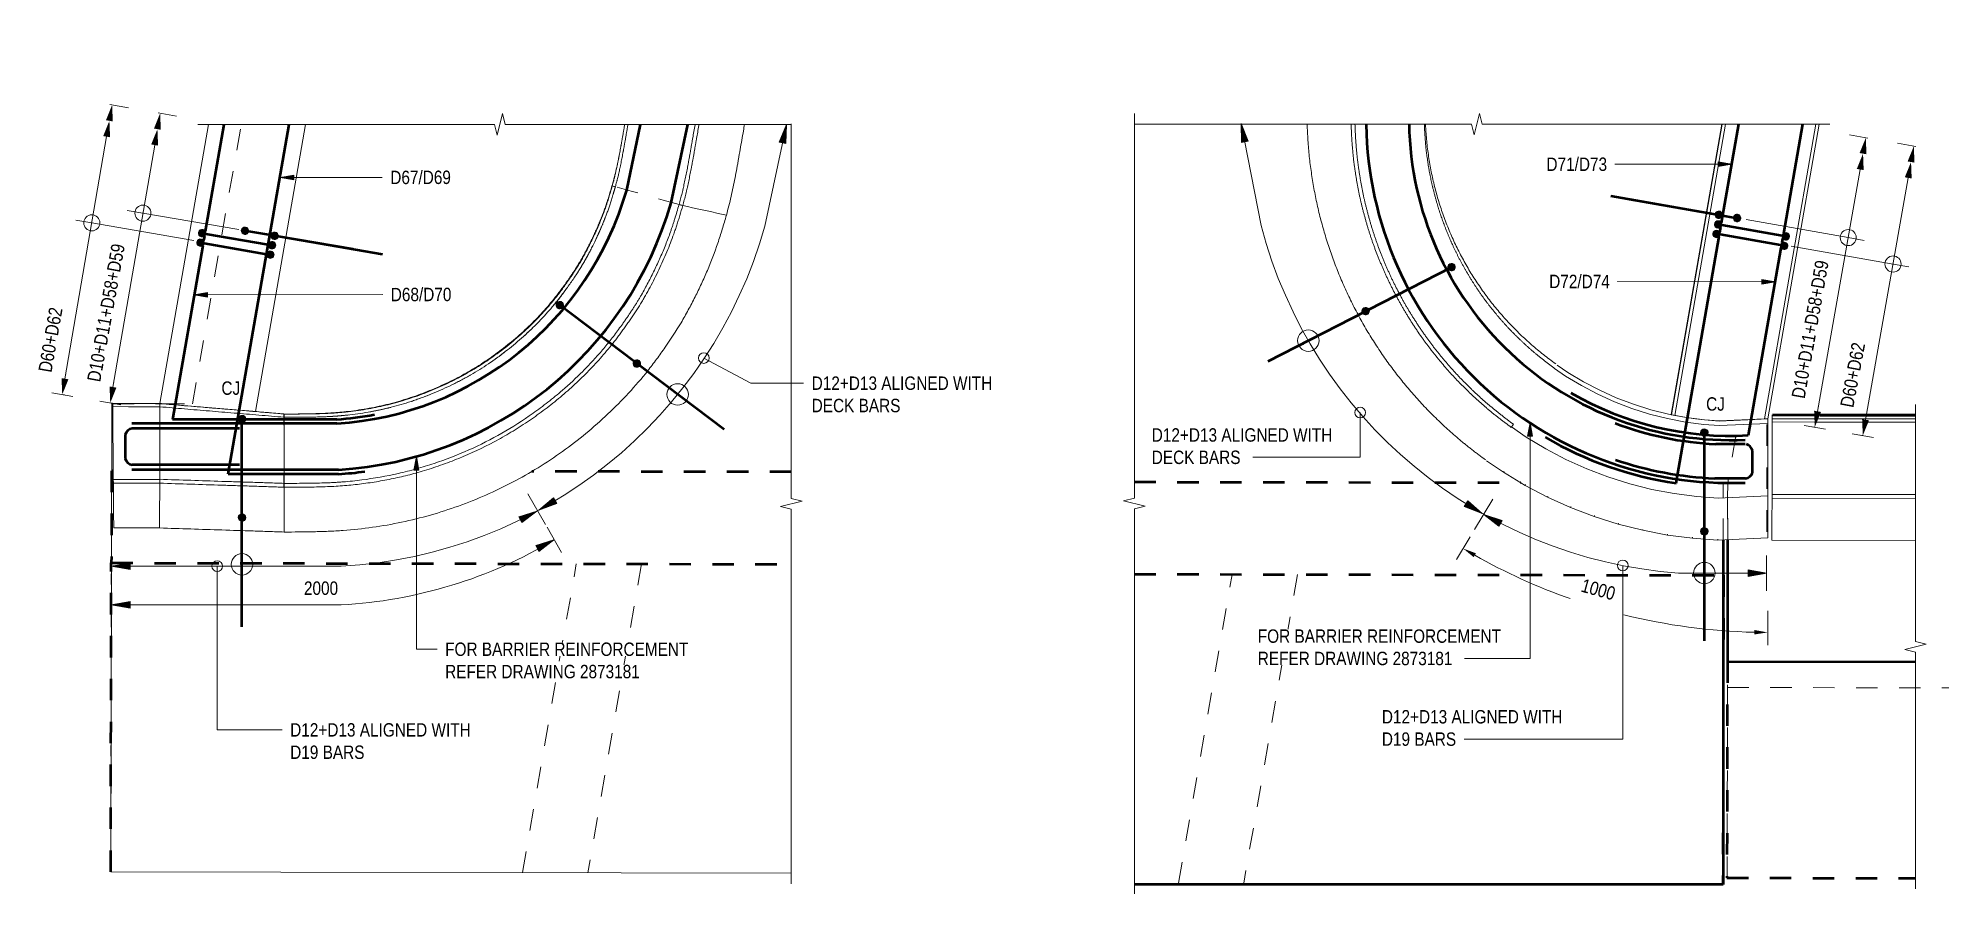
# Model space of a CAD drawing. Header units: metres. Extents: x 0 to 21, y 3 to 546.
# Drawn here: x 12.49 to 21.39, y 507.64 to 511.63 of the extents above.
import ezdxf

# ---------------------------------------------------------------- set-up
doc = ezdxf.new("R2010")
doc.units = ezdxf.units.M
doc.linetypes.add('JacobsDash', pattern=[0.0045, 0.003, -0.0015])
doc.linetypes.add('JacobsGridLine', pattern=[0.0145, 0.01, -0.001, 0.0025, -0.001])
doc.layers.get('Defpoints').update_dxf_attribs({"color": 41})
for name, color, linetype, lineweight in [('A-ANNO-DIMS', 7, 'Continuous', 9), ('A-ANNO-NOTE', 7, 'Continuous', 9), ('A-DETL', 7, 'Continuous', 13), ('A-DETL-GENF', 7, 'Continuous', 9), ('A-FLOR', 7, 'Continuous', 50), ('A-FLOR-HDLN', 7, 'JacobsDash', 18), ('A-WALL', 7, 'Continuous', 50), ('G-ANNO-TEXT', 7, 'Continuous', 9), ('S-BEAM', 7, 'Continuous', 50), ('S-BEAM-HDLN', 7, 'JacobsDash', 18), ('S-GRID', 7, 'Continuous', 9)]:
    doc.layers.add(name, color=color, linetype=linetype, lineweight=lineweight)
doc.styles.add('Arial Narrow_2', font='ARIALN.TTF', dxfattribs={"height": 0.0625})
doc.dimstyles.new('Dimension_Angle_T___º___1', dxfattribs={"dimscale": 0.3048, "dimtxt": 0.063964, "dimasz": 0.205052, "dimexe": 0.19685, "dimexo": 0.131234, "dimgap": 0.164042, "dimtad": 1, "dimdec": 3, "dimlfac": 1000, "dimrnd": 0.001, "dimzin": 0, "dimdsep": 46, "dimtxsty": 'Arial Narrow_2', "dimsah": 1, "dimcen": 0.09, "dimadec": 0, "dimazin": 0, "dimtfac": 1, "dimtdec": 4, "dimtix": 1, "dimtmove": 2, "dimatfit": 3, "dimfxl": 1, "dimtvp": 1, "dimtolj": 1, "dimtzin": 0, "dimlwd": 18, "dimlwe": 18, "dimarcsym": 2})

msp = doc.modelspace()

# ---------------------------------------------------------------- texts
at = {"layer": 'G-ANNO-TEXT', "insert": (18.7515962, 508.4949096), "char_height": 0.0625, "attachment_point": 1, "style": 'Arial Narrow_2', "bg_fill": 3, "box_fill_scale": 1, "bg_fill_color": 256, "bg_fill_transparency": 0}
msp.add_mtext('D12+D13 ALIGNED WITH ', dxfattribs=at)

# ---------------------------------------------------------------- blocks, each defined once
blk = doc.blocks.new('North_Wall - North_Wall-6845343-DRG-2873136 - DETAIL C')
at = {"layer": 'A-WALL', "lineweight": 13}
for p, q in [((-1141.9428, 509.9239), (-1141.7161, 511.2252)), ((-1141.2707, 511.1886), (-1141.4976, 509.8866)), ((-1141.2708, 511.1886), (-1141.4976, 509.8866)), ((-1141.2644, 511.2252), (-1141.2708, 511.1886)), ((-1141.2643, 511.2252), (-1141.2707, 511.1886)), ((-1141.9278, 509.9227), (-1141.5126, 509.8878))]:
    blk.add_line(p, q, dxfattribs=at)
at = {"layer": 'A-WALL', "lineweight": 13, "flags": 128}
for points in [[(-1141.9427, 509.9239), (-1141.9353, 509.9233), (-1141.9278, 509.9227)], [(-1141.5126, 509.8878), (-1141.5051, 509.8872), (-1141.4976, 509.8866)]]:
    blk.add_lwpolyline(points, dxfattribs=at)
blk = doc.blocks.new('B_Det_Reinf_Bar Section_2D - Reo Dot_Scale 25_Cog End-2355448-DRG-2873136 - DETAIL C')
at = {"layer": 'A-DETL-GENF'}
blk.add_hatch(color=256, dxfattribs=at).paths.add_polyline_path([(-1141.5586, 509.8348), (-1141.5541, 509.8358), (-1141.5501, 509.8379), (-1141.5467, 509.841), (-1141.5442, 509.8448), (-1141.5429, 509.8492), (-1141.5427, 509.8538), (-1141.5436, 509.8582), (-1141.5458, 509.8623), (-1141.5488, 509.8656), (-1141.5527, 509.8681), (-1141.557, 509.8695), (-1141.5616, 509.8697), (-1141.5661, 509.8687), (-1141.5701, 509.8666), (-1141.5735, 509.8635), (-1141.576, 509.8597), (-1141.5773, 509.8553), (-1141.5775, 509.8507), (-1141.5765, 509.8463), (-1141.5744, 509.8422), (-1141.5714, 509.8389), (-1141.5675, 509.8364), (-1141.5632, 509.835)])
for start, end in [(154.94667, 334.94667), (334.94667, 154.94667)]:
    blk.add_arc((-1141.5601, 509.8522), 0.0175, start, end, dxfattribs=at)
blk = doc.blocks.new('CS_DET_Rebar Tagging1 - Scale 50-7587887-DRG-2873136 - DETAIL C')
at = {"layer": 'A-DETL-GENF', "lineweight": 13}
blk.add_line((-1141.5601, 509.1741), (-1141.5601, 509.1018), dxfattribs=at)
blk.add_circle((-1141.5601, 509.1741), 0.05, dxfattribs=at)
blk = doc.blocks.new('CS_DET_Rebar Tagging1 - Scale 50-7587895-DRG-2873136 - DETAIL C')
at = {"layer": 'A-DETL-GENF', "lineweight": 13}
blk.add_line((-1139.5299, 509.9662), (-1139.506, 509.9481), dxfattribs=at)
blk.add_circle((-1139.5299, 509.9662), 0.05, dxfattribs=at)
blk = doc.blocks.new('B_Det_Reinf_Bar Section_2D - Reo Dot_Scale 25_Cog End-6466701-DRG-2873136 - DETAIL C')
at = {"layer": 'A-DETL-GENF'}
blk.add_hatch(color=256, dxfattribs=at).paths.add_polyline_path([(-1141.546, 510.7119), (-1141.5415, 510.7125), (-1141.5373, 510.7143), (-1141.5337, 510.7171), (-1141.5309, 510.7208), (-1141.5292, 510.725), (-1141.5286, 510.7295), (-1141.5292, 510.734), (-1141.531, 510.7383), (-1141.5338, 510.7419), (-1141.5374, 510.7446), (-1141.5416, 510.7464), (-1141.5462, 510.7469), (-1141.5507, 510.7463), (-1141.5549, 510.7445), (-1141.5585, 510.7417), (-1141.5613, 510.7381), (-1141.563, 510.7339), (-1141.5636, 510.7293), (-1141.563, 510.7248), (-1141.5612, 510.7206), (-1141.5584, 510.717), (-1141.5548, 510.7142), (-1141.5505, 510.7125)])
for start, end in [(105.28722, 285.28722), (285.28722, 105.28722)]:
    blk.add_arc((-1141.5461, 510.7294), 0.0175, start, end, dxfattribs=at)
blk = doc.blocks.new('T2DExtentArrowReinf1 - Extent-8597920-DRG-2873136 - DETAIL C')
at = {"layer": 'A-DETL-GENF'}
for p, q in [((-1141.9514, 511.2786), (-1141.8656, 511.2638)), ((-1141.967, 511.129), (-1142.1612, 510.0006)), ((-1142.0217, 510.8113), (-1141.5755, 510.7345)), ((-1142.1633, 509.9249), (-1142.1739, 509.9267))]:
    blk.add_line(p, q, dxfattribs=at)
blk = doc.blocks.new('T2DExtentArrowReinf1 - Extent-7587941-DRG-2873136 - DETAIL C')
at = {"layer": 'A-DETL-GENF'}
for p, q in [((-1142.1752, 511.3174), (-1142.0893, 511.3026)), ((-1142.1908, 511.1679), (-1142.385, 510.0395)), ((-1142.2599, 510.766), (-1141.7843, 510.6842)), ((-1142.3871, 509.9637), (-1142.3977, 509.9656))]:
    blk.add_line(p, q, dxfattribs=at)
blk = doc.blocks.new('CS_DET_BreakLine_ViewScale - Std Break-7449583-DRG-2873136 - DETAIL C')
at = {"layer": 'A-DETL-GENF'}
for p, q in [((-1140.3707, 511.1752), (-1140.3457, 511.2752)), ((-1140.3457, 511.2752), (-1140.3332, 511.2252)), ((-1141.766, 511.2252), (-1140.3832, 511.2252)), ((-1140.3832, 511.2252), (-1140.3707, 511.1752)), ((-1140.3332, 511.2252), (-1139.0002, 511.2252))]:
    blk.add_line(p, q, dxfattribs=at)
blk = doc.blocks.new('CS_DET_BreakLine_ViewScale - Std Break-7587857-DRG-2873136 - DETAIL C')
at = {"layer": 'A-DETL-GENF'}
for p, q in [((-1139.0003, 511.227), (-1139.0003, 509.4809)), ((-1138.9503, 509.4684), (-1139.0503, 509.4434)), ((-1139.0003, 509.4809), (-1138.9503, 509.4684)), ((-1139.0503, 509.4434), (-1139.0003, 509.4309)), ((-1139.0003, 509.4309), (-1139.0003, 507.6848))]:
    blk.add_line(p, q, dxfattribs=at)
blk = doc.blocks.new('Walls 2 - Walls 2-6845191-DRG-2873136 - DETAIL D')
at = {"layer": 'A-WALL', "lineweight": 13}
for p, q in [((-1111.6472, 509.872), (-1111.4112, 511.2266)), ((-1111.6446, 509.8715), (-1111.4085, 511.2266)), ((-1111.3933, 511.2266), (-1111.6299, 509.8687)), ((-1111.2116, 509.8518), (-1110.972, 511.2266)), ((-1110.9568, 511.2266), (-1111.1962, 509.8525)), ((-1111.6472, 509.872), (-1111.6446, 509.8715)), ((-1111.6446, 509.8715), (-1111.6299, 509.8687)), ((-1111.6299, 509.8687), (-1111.5759, 509.8584)), ((-1111.5759, 509.8584), (-1111.4917, 509.8474)), ((-1111.4917, 509.8474), (-1111.4225, 509.8425)), ((-1111.4225, 509.8425), (-1111.2116, 509.8518)), ((-1111.2115, 509.8518), (-1111.1962, 509.8525))]:
    blk.add_line(p, q, dxfattribs=at)
blk = doc.blocks.new('Generic Models 2 - Generic Models 2-7441711-DRG-2873136 - DETAIL D')
at = {"layer": 'S-BEAM'}
for p, q in [((-1111.1731, 509.8709), (-1110.9797, 509.8704)), ((-1111.1731, 509.8709), (-1111.1731, 509.8708)), ((-1110.9797, 509.8703), (-1111.1731, 509.8708)), ((-1110.5083, 509.8691), (-1110.9543, 509.8702)), ((-1110.9542, 509.8703), (-1110.5083, 509.8692)), ((-1111.3838, 509.2892), (-1111.3849, 508.7213)), ((-1111.3849, 508.7213), (-1110.5083, 508.7191))]:
    blk.add_line(p, q, dxfattribs=at)
at = {"layer": 'S-BEAM-HDLN'}
for p, q in [((-1111.3446, 509.7731), (-1111.3833, 509.551)), ((-1111.3834, 509.4848), (-1111.3838, 509.2893)), ((-1111.3833, 509.551), (-1111.3834, 509.4849))]:
    blk.add_line(p, q, dxfattribs=at)
blk = doc.blocks.new('03_SFR_ACS_Abutment_BR08_Retaining wall CS - ABUTMENT SOUTH WEST_B08-7985321-DRG-2873136 - DETAIL D')
at = {"layer": 'S-BEAM', "color": 252, "linetype": 'JacobsDash', "true_color": 0x888888}
for p, q in [((-1111.3846, 508.7213), (-1111.3868, 507.7129)), ((-1111.3868, 507.7129), (-1110.5083, 507.7109))]:
    blk.add_line(p, q, dxfattribs=at)
at = {"layer": 'S-BEAM-HDLN', "color": 252, "true_color": 0x888888}
for p, q in [((-1111.3825, 509.2893), (-1111.382, 509.4849)), ((-1111.382, 509.485), (-1111.382, 509.4879)), ((-1111.3837, 508.7214), (-1111.3825, 509.2892)), ((-1111.3859, 507.7129), (-1111.3837, 508.7213))]:
    blk.add_line(p, q, dxfattribs=at)
blk = doc.blocks.new('B_Det_Reinf_Bar Section_2D - Reo Dot_Scale 25_Cog End-6466701-DRG-2873136 - DETAIL D')
at = {"layer": 'A-DETL-GENF'}
blk.add_hatch(color=256, dxfattribs=at).paths.add_polyline_path([(-1111.4934, 509.7709), (-1111.4889, 509.7711), (-1111.4845, 509.7725), (-1111.4807, 509.775), (-1111.4776, 509.7783), (-1111.4755, 509.7824), (-1111.4745, 509.7869), (-1111.4747, 509.7914), (-1111.4761, 509.7958), (-1111.4785, 509.7996), (-1111.4819, 509.8027), (-1111.4859, 509.8048), (-1111.4904, 509.8058), (-1111.495, 509.8056), (-1111.4993, 509.8042), (-1111.5032, 509.8018), (-1111.5063, 509.7984), (-1111.5084, 509.7943), (-1111.5094, 509.7899), (-1111.5092, 509.7853), (-1111.5078, 509.781), (-1111.5053, 509.7771), (-1111.5019, 509.774), (-1111.4979, 509.7719)])
for start, end in [(25.05333, 205.05333), (205.05333, 25.05333)]:
    blk.add_arc((-1111.4919, 509.7884), 0.0175, start, end, dxfattribs=at)
blk = doc.blocks.new('CS_DET_Rebar Tagging1 - Scale 50-7773065-DRG-2873136 - DETAIL D')
at = {"layer": 'A-DETL-GENF', "lineweight": 13}
blk.add_line((-1111.4919, 509.1335), (-1111.4919, 509.0612), dxfattribs=at)
blk.add_circle((-1111.4919, 509.1335), 0.05, dxfattribs=at)
blk = doc.blocks.new('CS_DET_Rebar Tagging1 - Scale 50-7773066-DRG-2873136 - DETAIL D')
at = {"layer": 'A-DETL-GENF', "lineweight": 13}
blk.add_line((-1113.3377, 510.2171), (-1113.3619, 510.1994), dxfattribs=at)
blk.add_circle((-1113.3377, 510.2171), 0.05, dxfattribs=at)
blk = doc.blocks.new('B_Det_Reinf_Bar Section_2D - Reo Dot_Scale 25_Cog End-2355448-DRG-2873136 - DETAIL D')
at = {"layer": 'A-DETL-GENF'}
blk.add_hatch(color=256, dxfattribs=at).paths.add_polyline_path([(-1111.3408, 510.7713), (-1111.3363, 510.7714), (-1111.3319, 510.7728), (-1111.3281, 510.7753), (-1111.325, 510.7786), (-1111.3229, 510.7827), (-1111.3219, 510.7871), (-1111.3221, 510.7917), (-1111.3234, 510.7961), (-1111.3259, 510.7999), (-1111.3292, 510.803), (-1111.3333, 510.8051), (-1111.3378, 510.8061), (-1111.3423, 510.8059), (-1111.3467, 510.8046), (-1111.3505, 510.8021), (-1111.3537, 510.7986), (-1111.3557, 510.7947), (-1111.3567, 510.7902), (-1111.3565, 510.7857), (-1111.3552, 510.7813), (-1111.3527, 510.7774), (-1111.3493, 510.7744), (-1111.3453, 510.7722)])
for start, end in [(54.94621, 234.94621), (234.94621, 54.94621)]:
    blk.add_arc((-1111.3393, 510.7887), 0.0175, start, end, dxfattribs=at)
blk = doc.blocks.new('B_Det_Reinf_Bar Section_2D - Reo Dot_Scale 25_Cog End-V4-DRG-2873136 - DETAIL D')
at = {"layer": 'A-DETL-GENF'}
blk.add_hatch(color=256, dxfattribs=at).paths.add_polyline_path([(-1111.4264, 510.7863), (-1111.4218, 510.7865), (-1111.4175, 510.7879), (-1111.4136, 510.7904), (-1111.4105, 510.7937), (-1111.4082, 510.7986), (-1111.4074, 510.8022), (-1111.4076, 510.8068), (-1111.409, 510.8112), (-1111.4115, 510.815), (-1111.4148, 510.8181), (-1111.419, 510.8203), (-1111.4233, 510.8212), (-1111.4279, 510.821), (-1111.4323, 510.8196), (-1111.4361, 510.8172), (-1111.4392, 510.8138), (-1111.4413, 510.8098), (-1111.4423, 510.8053), (-1111.4421, 510.8008), (-1111.4407, 510.7964), (-1111.4383, 510.7925), (-1111.4349, 510.7895), (-1111.4309, 510.7873)])
for start, end in [(54.94621, 234.94621), (234.94621, 54.94621)]:
    blk.add_arc((-1111.4249, 510.8038), 0.0175, start, end, dxfattribs=at)
blk = doc.blocks.new('T2DExtentArrowReinf1 - Extent-7773067-DRG-2873136 - DETAIL D')
at = {"layer": 'A-DETL-GENF'}
for p, q in [((-1110.7297, 511.1609), (-1110.8155, 511.176)), ((-1110.7656, 511.0149), (-1110.9644, 509.8873)), ((-1110.8216, 510.6974), (-1111.2968, 510.7812)), ((-1110.9881, 509.8153), (-1110.9775, 509.8135))]:
    blk.add_line(p, q, dxfattribs=at)
blk = doc.blocks.new('T2DExtentArrowReinf1 - Extent-7773068-DRG-2873136 - DETAIL D')
at = {"layer": 'A-DETL-GENF'}
for p, q in [((-1110.506, 511.1218), (-1110.5918, 511.1369)), ((-1110.5419, 510.9758), (-1110.7407, 509.8482)), ((-1110.6127, 510.5742), (-1111.088, 510.6581)), ((-1110.7644, 509.7762), (-1110.7537, 509.7744))]:
    blk.add_line(p, q, dxfattribs=at)
blk = doc.blocks.new('CS_DET_BreakLine_ViewScale - Std Break-7449599-DRG-2873136 - DETAIL D')
at = {"layer": 'A-DETL-GENF'}
for p, q in [((-1112.5652, 511.1766), (-1112.5402, 511.2766)), ((-1112.5402, 511.2766), (-1112.5277, 511.2266)), ((-1114.1483, 511.2266), (-1112.5777, 511.2266)), ((-1112.5777, 511.2266), (-1112.5652, 511.1766)), ((-1112.5277, 511.2266), (-1110.9071, 511.2266))]:
    blk.add_line(p, q, dxfattribs=at)
blk = doc.blocks.new('CS_DET_BreakLine_ViewScale - Std Break-7449598-DRG-2873136 - DETAIL D')
at = {"layer": 'A-DETL-GENF'}
for p, q in [((-1114.1483, 509.4825), (-1114.1483, 511.2766)), ((-1114.1983, 509.47), (-1114.1483, 509.4825)), ((-1114.0983, 509.445), (-1114.1983, 509.47)), ((-1114.1483, 509.4325), (-1114.0983, 509.445)), ((-1114.1483, 507.6384), (-1114.1483, 509.4325))]:
    blk.add_line(p, q, dxfattribs=at)
blk = doc.blocks.new('CS_DET_BreakLine_ViewScale - Std Break-8193141-DRG-2873136 - DETAIL D')
at = {"layer": 'A-DETL-GENF'}
for p, q in [((-1110.5083, 509.9193), (-1110.5083, 508.8151)), ((-1110.4583, 508.8026), (-1110.5583, 508.7776)), ((-1110.5583, 508.7776), (-1110.5083, 508.7651)), ((-1110.5083, 508.8151), (-1110.4583, 508.8026)), ((-1110.5083, 508.7651), (-1110.5083, 507.6609))]:
    blk.add_line(p, q, dxfattribs=at)
blk = doc.blocks.new('CS_Arrowhead - CS_Arrowhead-2458042-DRG-2873136 - DETAIL C')
at = {"layer": 'A-ANNO-NOTE'}
blk.add_hatch(color=256, dxfattribs=at).paths.add_polyline_path([(-1139.026, 511.1364), (-1139.0562, 511.1428), (-1139.0229, 511.2252)])
at = {"layer": 'A-ANNO-NOTE', "lineweight": 13}
for p, q in [((-1139.0229, 511.2252), (-1139.0562, 511.1428)), ((-1139.026, 511.1364), (-1139.0229, 511.2252)), ((-1139.0562, 511.1428), (-1139.026, 511.1364))]:
    blk.add_line(p, q, dxfattribs=at)
blk = doc.blocks.new('CS_Arrowhead - CS_Arrowhead-6323874-DRG-2873136 - DETAIL C')
at = {"layer": 'A-ANNO-NOTE'}
blk.add_hatch(color=256, dxfattribs=at).paths.add_polyline_path([(-1140.0933, 509.4574), (-1140.1768, 509.4272), (-1140.1086, 509.4841)])
at = {"layer": 'A-ANNO-NOTE', "lineweight": 13}
for p, q in [((-1140.1086, 509.4841), (-1140.1768, 509.4272)), ((-1140.0933, 509.4574), (-1140.1086, 509.4841)), ((-1140.1768, 509.4272), (-1140.0933, 509.4574))]:
    blk.add_line(p, q, dxfattribs=at)
blk = doc.blocks.new('CS_Arrowhead - CS_Arrowhead-6323874-DRG-2873136 - DETAIL D')
at = {"layer": 'A-ANNO-NOTE'}
blk.add_hatch(color=256, dxfattribs=at).paths.add_polyline_path([(-1113.6486, 511.1407), (-1113.6502, 511.2296), (-1113.6183, 511.1466)])
at = {"layer": 'A-ANNO-NOTE', "lineweight": 13}
for p, q in [((-1113.6183, 511.1466), (-1113.6502, 511.2296)), ((-1113.6502, 511.2296), (-1113.6486, 511.1407)), ((-1113.6486, 511.1407), (-1113.6183, 511.1466))]:
    blk.add_line(p, q, dxfattribs=at)
blk = doc.blocks.new('CS_Arrowhead - CS_Arrowhead-2458042-DRG-2873136 - DETAIL D')
at = {"layer": 'A-ANNO-NOTE'}
blk.add_hatch(color=256, dxfattribs=at).paths.add_polyline_path([(-1112.6108, 509.4434), (-1112.595, 509.4699), (-1112.5278, 509.4118)])
at = {"layer": 'A-ANNO-NOTE', "lineweight": 13}
for p, q in [((-1112.595, 509.4699), (-1112.6108, 509.4434)), ((-1112.5278, 509.4118), (-1112.595, 509.4699)), ((-1112.6108, 509.4434), (-1112.5278, 509.4118))]:
    blk.add_line(p, q, dxfattribs=at)
blk = doc.blocks.new('DIMBLOCK2-DRG-2873136 - DETAIL D')
at = {"layer": 'A-ANNO-DIMS', "color": 0, "lineweight": 18, "transparency": 16777216}
for p, q in [((19.1631, 509.3021), (19.1, 509.1964)), ((20.5495, 508.9575), (20.5495, 508.7969))]:
    blk.add_line(p, q, dxfattribs=at)
for start, end in [(240.48174, 250.59513), (255.99596, 268.70718)]:
    blk.add_arc((20.5495, 511.6269), 2.77, start, end, dxfattribs=at)
at = {"layer": 'A-ANNO-DIMS', "color": 0, "transparency": 16777216}
for points in [[(19.1795, 509.2075), (19.19, 509.2255), (19.1307, 509.2479)], [(20.4872, 508.8681), (20.4869, 508.8472), (20.5495, 508.8569)]]:
    blk.add_solid(points, dxfattribs=at)
at = {"layer": 'Defpoints', "color": 0, "transparency": 16777216}
for p in [(20.5495, 511.6269), (19.1836, 509.3365), (20.5495, 508.9975), (20.0557, 508.9013)]:
    blk.add_point(p, dxfattribs=at)
at = {"layer": 'A-ANNO-DIMS', "color": 0, "lineweight": 18, "transparency": 16777216, "insert": (19.6919, 509.1084), "char_height": 0.0625, "width": 0.190066, "attachment_point": 1, "rotation": 344.59446, "line_spacing_factor": 0.974696, "style": 'Arial Narrow_2'}
blk.add_mtext('\\A1;1000\u200d', dxfattribs=at)

# ---------------------------------------------------------------- hatches: boundary and pattern name
at = {"layer": 'A-ANNO-NOTE', "lineweight": 5}
for points in [[(12.8376174, 511.2390481), (12.8343249, 511.3157177), (12.8055884, 511.244561), (12.8248954, 511.2412379)], [(13.061368, 511.2002013), (13.0580755, 511.2768709), (13.0293389, 511.2057142), (13.048646, 511.2023911)], [(12.8248954, 511.165135), (12.8216029, 511.2418046), (12.7928664, 511.1706479)], [(13.048646, 511.1262882), (13.0453535, 511.2029578), (13.0166169, 511.1318011)], [(21.0098731, 511.0859652), (21.0068942, 511.1626475), (20.9778669, 511.091609), (20.9968489, 511.0882618)], [(20.9968489, 511.0121047), (20.99387, 511.0887871), (20.9648427, 511.0177485)], [(21.2335774, 511.0468531), (21.2305985, 511.1235355), (21.2015712, 511.0524969), (21.2205532, 511.0491497)], [(21.2205532, 510.9729926), (21.2175743, 511.049675), (21.188547, 510.9786365)], [(12.6019364, 509.9655712), (12.6306729, 510.0367279), (12.5986439, 510.0422408)], [(12.825687, 509.9267244), (12.8544235, 509.9978811), (12.8223945, 510.0033939)], [(20.7689855, 509.8134628), (20.7980128, 509.8845014), (20.7660066, 509.8901452)], [(20.9926898, 509.7743508), (21.0217171, 509.8453893), (20.9897109, 509.8510332), (20.9917469, 509.7986239)]]:
    msp.add_hatch(color=256, dxfattribs=at).paths.add_polyline_path(points)
at = {"layer": 'G-ANNO-TEXT'}
for points in [[(13.6179335, 510.9768486), (13.6804559, 510.9659558), (13.6804109, 510.9879966)], [(20.3819329, 511.0393036), (20.3194329, 511.050324), (20.3194329, 511.0282832)], [(20.5853986, 510.4909353), (20.5229213, 510.5020833), (20.5228763, 510.4800425)], [(13.2155799, 510.4300321), (13.2781023, 510.4191393), (13.2780573, 510.4411801)], [(19.4419345, 509.8334457), (19.430914, 509.7709457), (19.4529549, 509.7709457)], [(14.252119, 509.6763747), (14.2410985, 509.6138747), (14.2631394, 509.6138747)]]:
    msp.add_hatch(color=256, dxfattribs=at).paths.add_polyline_path(points)

# ---------------------------------------------------------------- linework, layer by layer
at = {"layer": 'A-ANNO-NOTE'}
for p, q in [((12.9777013, 510.8113279), (12.9037882, 510.8240499)), ((12.7394765, 510.7660815), (12.6655634, 510.7788035)), ((20.9250911, 510.6973535), (20.9989516, 510.6843293)), ((21.1339774, 510.5742081), (21.2078379, 510.5611839)), ((12.6146584, 510.0394843), (12.6188991, 510.064122)), ((12.838409, 510.0006375), (12.8426496, 510.0252752)), ((12.6512119, 509.9570899), (12.552661, 509.9740525)), ((12.8749624, 509.9182431), (12.7764116, 509.9352057)), ((20.7820097, 509.8873233), (20.7863511, 509.9119435)), ((20.7197451, 509.8221456), (20.8182258, 509.80478)), ((21.005714, 509.8482113), (21.0100554, 509.8728314)), ((20.9434495, 509.7830336), (21.0419301, 509.765668))]:
    msp.add_line(p, q, dxfattribs=at)
for centre in [(12.739714, 510.7660406), (12.739714, 510.7660406), (12.9779387, 510.811287), (12.9779387, 510.811287), (20.9248539, 510.6973953), (20.9248539, 510.6973953), (21.1337402, 510.5742499), (21.1337402, 510.5742499)]:
    msp.add_circle(centre, 0.0375, dxfattribs=at)
at = {"layer": 'A-DETL', "lineweight": 50}
for p, q in [((13.3548561, 511.2251648), (13.2682041, 510.7278029)), ((13.3753637, 509.5950065), (13.6593751, 511.2251648)), ((20.3345244, 510.7659869), (20.4147846, 511.2266398)), ((20.7119537, 511.2266398), (20.6231201, 510.7167795)), ((19.819317, 510.8923404), (20.3215682, 510.8037758)), ((19.9048928, 510.8772503), (20.3044646, 510.8067918)), ((20.3386719, 510.8007598), (20.4071441, 510.7886858)), ((13.2708417, 510.7151746), (13.561886, 510.6644679)), ((13.5745267, 510.7086017), (13.4535383, 510.7294264)), ((20.3267748, 510.7215083), (20.3311287, 510.7464975)), ((20.6088983, 510.6617209), (20.3279662, 510.7112591)), ((20.6167128, 510.7060372), (20.3357807, 510.7555754)), ((13.256358, 510.6598091), (13.1152716, 509.8500065)), ((13.264099, 510.7042403), (13.2604948, 510.6835533)), ((13.2632129, 510.6708619), (13.5543336, 510.620754)), ((14.0942383, 510.6190387), (13.591629, 510.7055483)), ((13.9561476, 510.6429168), (13.6087584, 510.7027098)), ((20.12305, 509.5522312), (20.3234293, 510.7023068)), ((20.6113755, 510.6493713), (20.459171, 509.7757946)), ((20.6191168, 510.6938025), (20.6154104, 510.67253)), ((18.6915975, 510.3623229), (19.0764743, 510.5599101)), ((15.2657118, 510.1209005), (14.9209928, 510.382319)), ((18.2224428, 510.1214694), (18.676147, 510.354391)), ((18.6227701, 510.3269885), (18.6606966, 510.3464591)), ((15.6859152, 509.8022383), (15.2795501, 510.1104062)), ((15.3273578, 510.0741511), (15.2933885, 510.0999118)), ((13.8812438, 509.8500065), (13.1152716, 509.8500065)), ((13.4395331, 509.4096142), (13.4395331, 509.8522466)), ((20.2545204, 509.3457356), (20.2545204, 509.7883681)), ((13.8894975, 509.5950065), (13.3753637, 509.5950065)), ((13.4395331, 508.8822466), (13.4395331, 509.3922466)), ((13.4395331, 509.3422466), (13.4395331, 509.3747492)), ((20.2545204, 508.8183681), (20.2545204, 509.3283681)), ((20.2545204, 509.2783681), (20.2545204, 509.3110006)), ((20.3425915, 509.2871094), (20.3425915, 507.6821094)), ((20.3425915, 507.6821094), (17.5981825, 507.6821094))]:
    msp.add_line(p, q, dxfattribs=at)
at = {"layer": 'A-DETL', "color": 252, "lineweight": 50, "true_color": 0x888888}
for p, q in [((15.2323264, 510.9188182), (15.2974424, 511.2251648)), ((15.4389176, 510.8592775), (15.5166893, 511.2251648)), ((13.8819155, 509.8300065), (12.9269155, 509.8300065)), ((12.8950618, 509.7776973), (12.8950618, 509.6677119)), ((13.4284702, 509.8076973), (12.9284702, 509.8076973)), ((20.4451804, 509.7350331), (20.3073931, 509.7350331)), ((20.4785546, 509.6007861), (20.4785546, 509.7050373)), ((13.888873, 509.6150065), (12.9269155, 509.6150065)), ((13.4284702, 509.6377119), (12.9284702, 509.6377119)), ((20.4465485, 509.5750707), (20.3029885, 509.5750707))]:
    msp.add_line(p, q, dxfattribs=at)
at = {"layer": 'A-DETL'}
for p, q in [((15.8759466, 510.7509568), (15.9767426, 511.2251648)), ((18.1887769, 510.7536782), (18.0962723, 511.2295731)), ((14.8538093, 509.3602385), (14.7717809, 509.5034039)), ((19.1835743, 509.3364718), (19.2680888, 509.4781839)), ((14.9283805, 509.2300881), (14.8612664, 509.3472234)), ((20.5445513, 509.0507047), (20.5445513, 509.2157047)), ((13.9021496, 509.1650065), (12.8305684, 509.1650065)), ((20.1345946, 509.1335219), (20.5453384, 509.1335219)), ((13.9021496, 508.9850065), (12.8305684, 508.9850065))]:
    msp.add_line(p, q, dxfattribs=at)
at = {"layer": 'A-DETL', "linetype": 'JacobsDash', "lineweight": 25}
msp.add_line((20.5453384, 509.8264026), (20.5453384, 509.2866767), dxfattribs=at)
at = {"layer": 'A-DETL', "color": 252, "lineweight": 50, "true_color": 0x888888}
for centre, radius, start, end in [((20.3762867, 511.2518762), 1.6984068, 180.96503058, 272.32476566), ((20.3762867, 511.2518762), 1.4984068, 180.96503058, 272.63527008), ((13.7809018, 511.3371268), 1.5105018, 273.83447653, 343.9227251), ((13.7809018, 511.3371268), 1.7255018, 273.58755771, 343.9227251), ((20.3762867, 511.2518762), 1.5184068, 249.28357071, 267.39946493), ((12.9331882, 509.7688412), 0.0391414, 96.92315074, 166.92315074), ((20.4404282, 509.6961812), 0.0391414, 13.07684926, 75.16914478), ((12.9331882, 509.6765679), 0.0391414, 193.07684926, 263.07684926), ((20.3762867, 511.2518762), 1.6784068, 251.35254549, 267.4970206), ((20.4416782, 509.6139079), 0.0391414, 277.14773629, 340.41273859)]:
    msp.add_arc(centre, radius, start, end, dxfattribs=at)
at = {"layer": 'A-DETL'}
for centre, start, end in [((13.7809018, 511.3371268), 273.19493627, 344.36897687), ((20.2937327, 511.3031953), 194.63102313, 265.80506373), ((13.7809018, 511.1571268), 273.19493627, 300.80193779)]:
    msp.add_arc(centre, 2.1755018, start, end, dxfattribs=at)
at = {"layer": 'A-DETL', "lineweight": 50}
for centre, radius, start, end in [((20.3762867, 511.2518762), 1.4784068, 239.81258961, 273.21387044), ((13.7809018, 511.3371268), 1.4905018, 273.86012655, 280.64871937), ((20.3762867, 511.2518762), 1.7184068, 239.81258961, 261.52562102), ((13.7809018, 511.3371268), 1.7455018, 273.56693865, 277.61646893)]:
    msp.add_arc(centre, radius, start, end, dxfattribs=at)
at = {"layer": 'A-FLOR', "lineweight": 13}
for p, q in [((15.7461676, 511.0232082), (15.7467938, 511.0266168)), ((15.1795127, 510.9341751), (15.1650907, 510.9383478)), ((15.1651974, 510.9389287), (15.1678464, 510.9533482)), ((15.4936829, 510.8467309), (15.4763794, 510.8514041)), ((19.5569098, 510.0871716), (19.5566648, 510.0868358)), ((19.5689248, 510.1033761), (19.6186922, 510.0692405)), ((19.5567141, 510.0868358), (19.6075555, 510.0519425)), ((19.6075555, 510.0519425), (19.6813774, 510.0074352)), ((19.6186922, 510.0692405), (19.6914873, 510.02538)), ((19.6813774, 510.0074352), (19.7576985, 509.9673545)), ((19.6914873, 510.02538), (19.7667441, 509.985885)), ((12.8287782, 507.7407078), (12.8328512, 509.9225861)), ((12.8328512, 509.9225861), (12.8371685, 509.9225886)), ((12.8372739, 509.9093552), (12.8371544, 509.9243574)), ((12.8399734, 509.5704811), (12.8372743, 509.9093056)), ((13.0568465, 509.9239139), (13.0568149, 509.9089127)), ((13.0694167, 509.9227247), (13.0706142, 509.9227254)), ((19.7576985, 509.9673545), (19.8362507, 509.931835)), ((19.7667441, 509.985885), (19.8441981, 509.9508878)), ((19.8362507, 509.931835), (19.9167499, 509.9010106)), ((19.8441981, 509.9508878), (19.9235682, 509.9205206)), ((19.9235682, 509.9205206), (20.0046124, 509.8948762)), ((13.0568141, 509.9085153), (13.0561032, 509.5706246)), ((13.0568141, 509.9085153), (13.056672, 509.840977)), ((13.0568149, 509.9089127), (13.0568142, 509.9085838)), ((13.6356459, 509.6574482), (13.6364437, 509.8597296)), ((13.6364437, 509.8597296), (13.6365288, 509.8747295)), ((13.6445486, 509.8747664), (13.6386976, 509.8747349)), ((19.364974, 509.827127), (19.3543477, 509.8128868)), ((19.9167499, 509.9010106), (19.9989487, 509.8749765)), ((19.9989487, 509.8749765), (20.08253, 509.8538278)), ((20.0046124, 509.8948762), (20.0870165, 509.8740484)), ((20.08253, 509.8538278), (20.1671888, 509.8376467)), ((20.0870165, 509.8740484), (20.1704795, 509.8581181)), ((20.1671888, 509.8376467), (20.2526659, 509.826479)), ((20.1704795, 509.8581181), (20.2137706, 509.8524732)), ((20.2137706, 509.8524732), (20.2547471, 509.8471304)), ((20.2526659, 509.826479), (20.3236465, 509.8214337)), ((20.2547471, 509.8471304), (20.3239258, 509.8422307)), ((20.3236465, 509.8214337), (20.5499619, 509.8314216)), ((20.3239258, 509.8422307), (20.4898274, 509.8495914)), ((20.4898274, 509.8495914), (20.5499782, 509.852259)), ((20.5499619, 509.8314216), (20.5496977, 509.4930828)), ((20.5499782, 509.852259), (20.5499619, 509.8314216)), ((20.7680459, 509.8376491), (20.5699669, 509.8377984)), ((20.5699788, 509.8529651), (20.7674568, 509.852813)), ((20.5699927, 509.8707542), (20.7667793, 509.8702538)), ((20.9902374, 509.8374816), (20.778865, 509.8376409)), ((20.7850589, 509.8527994), (21.2381825, 509.8524504)), ((20.7921646, 509.8701892), (21.2381825, 509.8690551)), ((21.2381825, 509.8372946), (21.0184772, 509.8374603)), ((19.4245079, 509.7676265), (19.3558483, 509.8147488)), ((19.5154001, 509.7128275), (19.4245079, 509.7676265)), ((19.2397065, 509.6574266), (19.3186689, 509.6032335)), ((19.6093648, 509.6634811), (19.5154001, 509.7128275)), ((19.7060742, 509.6197513), (19.6093648, 509.6634811)), ((12.8401166, 509.5525072), (12.8399738, 509.5704315)), ((13.056102, 509.5700436), (13.0560642, 509.552071)), ((13.0561032, 509.5706021), (13.056102, 509.5700436)), ((19.3186689, 509.6032335), (19.4194311, 509.5424838)), ((19.8051922, 509.5817974), (19.7060742, 509.6197513)), ((19.9063856, 509.5497475), (19.8051922, 509.5817974)), ((19.4194311, 509.5424838), (19.5235974, 509.4877799)), ((19.5235974, 509.4877799), (19.6308054, 509.4393029)), ((20.0092836, 509.5237109), (19.9063856, 509.5497475)), ((20.1135213, 509.5037876), (20.0092836, 509.5237109)), ((20.2187605, 509.490038), (20.1135213, 509.5037876)), ((20.3191005, 509.482906), (20.2187605, 509.490038)), ((20.5496977, 509.4930828), (20.3191005, 509.482906)), ((20.5496977, 509.4930828), (20.549545, 509.2974534)), ((20.5696893, 509.4823074), (21.2381825, 509.4817503)), ((20.5697032, 509.5001068), (21.2381825, 509.4995611)), ((19.6308054, 509.4393029), (19.740689, 509.3972267)), ((19.740689, 509.3972267), (19.852865, 509.3616983)), ((13.6362733, 509.3458479), (13.6362606, 509.3480359)), ((13.6363959, 509.3247315), (13.6362999, 509.3412709)), ((19.852865, 509.3616983), (19.9669321, 509.3328356)), ((19.9669321, 509.3328356), (20.0824905, 509.3107486)), ((20.0824905, 509.3107486), (20.1991563, 509.2955061)), ((20.1991563, 509.2955061), (20.3164719, 509.2871674)), ((20.3164719, 509.2871674), (20.549545, 509.2974534)), ((20.5695366, 509.2867019), (21.2381825, 509.2852742)), ((15.9993447, 507.7347893), (12.8287782, 507.7407078)), ((20.3396374, 507.6832799), (17.5981825, 507.6883974))]:
    msp.add_line(p, q, dxfattribs=at)
at = {"layer": 'A-FLOR', "lineweight": 13, "flags": 128}
for points in [[(15.6969574, 510.801964), (15.6743768, 510.8069369), (15.6517958, 510.8119099), (15.6292143, 510.816883), (15.6066323, 510.8218562), (15.5840499, 510.8268295), (15.5614671, 510.8318029), (15.5388838, 510.8367764), (15.5163001, 510.84175), (15.4937154, 510.8467219)], [(13.0568149, 509.9089127), (12.9836142, 509.909066), (12.9104255, 509.9092124), (12.8372739, 509.9093552)], [(13.6352014, 509.8752346), (13.6352013, 509.8752612), (13.6352013, 509.8752878), (13.6352012, 509.8753145), (13.6352012, 509.8753411), (13.6352011, 509.8753677)], [(13.6352015, 509.8751547), (13.6352169, 509.8676497), (13.6352322, 509.8601448)], [(13.635629, 509.6657337), (13.635547, 509.7058959), (13.6353896, 509.7830203), (13.6352322, 509.8601448)], [(20.5697032, 509.5001068), (20.569756, 509.5676452), (20.5698087, 509.6351835), (20.5698614, 509.7027218), (20.5699142, 509.7702601), (20.5699669, 509.8377984)], [(20.5699669, 509.8377984), (20.5699728, 509.8453818), (20.5699788, 509.8529651)], [(13.6358618, 509.5516472), (13.6357044, 509.6287716), (13.635646, 509.6573987)], [(13.056102, 509.5700436), (12.9480311, 509.5702683), (12.8399734, 509.5704811)], [(12.840117, 509.5524576), (12.8403008, 509.5293784), (12.8404851, 509.5062496), (12.8406693, 509.4831208), (12.8408536, 509.459992), (12.8410378, 509.4368631), (12.841222, 509.4137343), (12.8414063, 509.3906055), (12.8415905, 509.3674767), (12.8417748, 509.3443479)], [(13.0556263, 509.3439162), (13.0556749, 509.3670445), (13.0557236, 509.3901728), (13.0557723, 509.4133011), (13.0558209, 509.4364294), (13.0558696, 509.4595577), (13.0559182, 509.4826861), (13.0559669, 509.5058144), (13.0560155, 509.5289427), (13.0560642, 509.552071)], [(13.6358621, 509.5515231), (13.6358802, 509.5426602), (13.6358985, 509.5336732)], [(13.6363248, 509.3248312), (13.6362774, 509.3480359), (13.6362301, 509.3712406), (13.6361827, 509.3944452), (13.6361353, 509.4176499), (13.636088, 509.4408546), (13.6360406, 509.4640592), (13.6359933, 509.4872639), (13.6359459, 509.5104685), (13.6358988, 509.5335525)], [(20.5695366, 509.2867019), (20.5695536, 509.3084421), (20.5695705, 509.3301806), (20.5695875, 509.3519177), (20.5696045, 509.3736531), (20.5696214, 509.3953871), (20.5696384, 509.4171195), (20.5696554, 509.4388503), (20.5696724, 509.4605797), (20.5696893, 509.4823074)], [(20.5696893, 509.4823074), (20.5696963, 509.4912071), (20.5697032, 509.5001068)]]:
    msp.add_lwpolyline(points, dxfattribs=at)
at = {"layer": 'A-FLOR', "lineweight": 13}
for points, knots in [([(15.1650907, 510.9383478), (15.1670742, 510.9454536), (15.1695034, 510.9544311), (15.1723405, 510.9653298), (15.1742203, 510.9726646), (15.1764639, 510.9816321), (15.178546, 510.9902583), (15.1801214, 510.9969832), (15.1816203, 511.0035202), (15.1835914, 511.0123916), (15.1856849, 511.02215), (15.1874428, 511.0305094), (15.1892528, 511.0392071), (15.1914194, 511.0497823), (15.1939122, 511.0622499), (15.1962455, 511.0742567), (15.1986965, 511.0872198), (15.2006226, 511.0975969), (15.2019461, 511.1047729), (15.2028467, 511.1096643), (15.2039382, 511.115607), (15.2049663, 511.1212435), (15.2057534, 511.125592), (15.20651, 511.1297983), (15.2074848, 511.1352699), (15.2086971, 511.1421391), (15.2099651, 511.1493674), (15.2116739, 511.1591405), (15.2138408, 511.1715807), (15.2160578, 511.1843215), (15.2178692, 511.1947077), (15.219668, 511.2050035), (15.2214491, 511.2151815), (15.2227666, 511.2227146), (15.2232013, 511.2252006)], [-1, -1, -1, -1, -0.9990234375, -0.99877929688, -0.99853515625, -0.998046875, -0.99755859375, -0.99731445312, -0.9970703125, -0.99658203125, -0.99609375, -0.99584960938, -0.99560546875, -0.9951171875, -0.99462890625, -0.994140625, -0.99365234375, -0.9931640625, -0.99304199219, -0.99291992188, -0.99267578125, -0.99243164062, -0.99230957031, -0.9921875, -0.99194335938, -0.99169921875, -0.99145507812, -0.9912109375, -0.99072265625, -0.990234375, -0.98999023438, -0.98974609375, -0.9892578125, -0.9890162412, -0.9890162412, -0.9890162412, -0.9890162412]), ([(15.238423, 511.2251746), (15.2378319, 511.2217933), (15.2363587, 511.2133699), (15.2339748, 511.1997474), (15.2312563, 511.1841756), (15.2285922, 511.1688642), (15.2264251, 511.1564238), (15.2247145, 511.14664), (15.2234448, 511.1394017), (15.222229, 511.1325125), (15.22125, 511.1270175), (15.2204892, 511.1227878), (15.2196986, 511.1184198), (15.218667, 511.1127644), (15.2175735, 511.1068111), (15.2166721, 511.101915), (15.2153464, 511.0947274), (15.2134152, 511.0843224), (15.2109528, 511.0712985), (15.2086027, 511.0592055), (15.2060953, 511.046665), (15.2039174, 511.0360347), (15.2020996, 511.0272996), (15.200332, 511.0188938), (15.1982221, 511.009059), (15.1962288, 511.0000874), (15.1947081, 510.9934555), (15.1931118, 510.9866408), (15.1910041, 510.977909), (15.1887365, 510.9688456), (15.1868382, 510.9614389), (15.1839724, 510.9504296), (15.1815177, 510.9413579), (15.1795127, 510.9341751)], [0.98892865394, 0.98892865394, 0.98892865394, 0.98892865394, 0.9892578125, 0.98974609375, 0.990234375, 0.99072265625, 0.9912109375, 0.99145507812, 0.99169921875, 0.99194335938, 0.9921875, 0.99230957031, 0.99243164062, 0.99267578125, 0.99291992188, 0.99304199219, 0.9931640625, 0.99365234375, 0.994140625, 0.99462890625, 0.9951171875, 0.99560546875, 0.99584960938, 0.99609375, 0.99658203125, 0.9970703125, 0.99731445312, 0.99755859375, 0.998046875, 0.99853515625, 0.99877929688, 0.9990234375, 1, 1, 1, 1]), ([(15.4763459, 510.8514131), (15.4787928, 510.8601789), (15.4835534, 510.8777784), (15.4892138, 510.9000285), (15.4928978, 510.9152861), (15.4949262, 510.9239441), (15.4968943, 510.9325278), (15.499344, 510.9435609), (15.5022745, 510.957228), (15.5052486, 510.9714555), (15.5081454, 510.9855911), (15.5109517, 510.9996246), (15.5136458, 511.0134893), (15.5163444, 511.0277651), (15.5190572, 511.0423884), (15.5213621, 511.0549132), (15.5231277, 511.0645895), (15.5244051, 511.0716672), (15.5256803, 511.0788259), (15.5273992, 511.088567), (15.5295844, 511.1010546), (15.5322106, 511.1161296), (15.5348646, 511.1313832), (15.5375466, 511.1467457), (15.5411032, 511.1670688), (15.5455005, 511.1922243), (15.5491575, 511.2132651), (15.5510677, 511.2242784), (15.5512202, 511.2251577)], [-1, -1, -1, -1, -0.9990234375, -0.998046875, -0.99755859375, -0.99731445312, -0.9970703125, -0.99658203125, -0.99609375, -0.99560546875, -0.9951171875, -0.99462890625, -0.994140625, -0.99365234375, -0.9931640625, -0.99267578125, -0.99243164062, -0.9921875, -0.99194335938, -0.99169921875, -0.9912109375, -0.99072265625, -0.990234375, -0.98974609375, -0.9892578125, -0.98828125, -0.9873046875, -0.98721999468, -0.98721999468, -0.98721999468, -0.98721999468]), ([(15.5694604, 511.2251534), (15.5691391, 511.2233004), (15.5670592, 511.2113066), (15.5632324, 511.1892889), (15.5588326, 511.1641191), (15.5552766, 511.143799), (15.5525967, 511.1284488), (15.5499433, 511.1131983), (15.5473158, 511.0981159), (15.5446888, 511.0831037), (15.5425495, 511.0710151), (15.5408373, 511.0615282), (15.5390649, 511.051815), (15.5367581, 511.0392798), (15.5340368, 511.0246107), (15.5313246, 511.0102624), (15.5286104, 510.9962944), (15.5257865, 510.9821731), (15.5228738, 510.9679598), (15.5198853, 510.9536635), (15.516931, 510.939885), (15.5144548, 510.9287323), (15.5124606, 510.9200346), (15.5104071, 510.9112693), (15.50668, 510.8958338), (15.5009653, 510.8733703), (15.4961555, 510.855589), (15.4936829, 510.8467309)], [0.98712638409, 0.98712638409, 0.98712638409, 0.98712638409, 0.9873046875, 0.98828125, 0.9892578125, 0.98974609375, 0.990234375, 0.99072265625, 0.9912109375, 0.99169921875, 0.9921875, 0.99243164062, 0.99267578125, 0.9931640625, 0.99365234375, 0.994140625, 0.99462890625, 0.9951171875, 0.99560546875, 0.99609375, 0.99658203125, 0.9970703125, 0.99731445312, 0.99755859375, 0.998046875, 0.9990234375, 1, 1, 1, 1]), ([(15.7815614, 511.2251792), (15.7798415, 511.2152515), (15.7755644, 511.1905504), (15.7687511, 511.1513894), (15.761042, 511.1074275), (15.7546932, 511.0708216), (15.749756, 511.0428175), (15.7473161, 511.0294607), (15.746206, 511.0234174)], [0.986348937793, 0.986348937793, 0.986348937793, 0.986348937793, 0.987302288084, 0.988713144963, 0.990124001843, 0.991534858722, 0.992240287162, 0.992822939132, 0.992822939132, 0.992822939132, 0.992822939132]), ([(19.233849, 509.6613828), (19.2233567, 509.6691275), (19.2078228, 509.6807567), (19.187531, 509.6962726), (19.1725004, 509.7079436), (19.1577454, 509.7195327), (19.1432488, 509.7310629), (19.1288884, 509.7426952), (19.1097688, 509.7585511), (19.0858272, 509.7791036), (19.0575316, 509.8043415), (19.0298686, 509.8301221), (18.9935902, 509.8652148), (18.9578768, 509.9008937), (18.9236397, 509.9379571), (18.8984974, 509.9662406), (18.8738646, 509.9949686), (18.841748, 510.0338865), (18.8103347, 510.0734014), (18.7805811, 510.114154), (18.7588535, 510.1451433), (18.7375549, 510.1764271), (18.7168466, 510.2081036), (18.696679, 510.2401281), (18.6706115, 510.2833303), (18.646224, 510.3275275), (18.6226899, 510.372157), (18.6056746, 510.4059546), (18.5893468, 510.4400996), (18.5684391, 510.4860287), (18.549211, 510.5326938), (18.5307833, 510.5796673), (18.5176252, 510.6151454), (18.5053205, 510.6509381), (18.4937046, 510.6869608), (18.4828892, 510.7232217), (18.469374, 510.7718357), (18.4565865, 510.8206501), (18.4458025, 510.8699554), (18.4384202, 510.9070841), (18.4317013, 510.9443177), (18.4236788, 510.9941236), (18.416542, 511.0440945), (18.4114827, 511.094296), (18.4084127, 511.1320173), (18.4058733, 511.1697768), (18.4043471, 511.2013264), (18.4036685, 511.2202858), (18.4034697, 511.2266395)], [-1, -1, -1, -1, -0.999, -0.9985, -0.998, -0.9975, -0.997, -0.9965, -0.996, -0.995, -0.994, -0.993, -0.992, -0.99, -0.989, -0.988, -0.987, -0.986, -0.984, -0.983, -0.982, -0.981, -0.98, -0.979, -0.978, -0.976, -0.975, -0.974, -0.973, -0.972, -0.97, -0.969, -0.968, -0.967, -0.966, -0.965, -0.964, -0.962, -0.961, -0.96, -0.959, -0.958, -0.956, -0.955, -0.954, -0.953, -0.952, -0.95149605979, -0.95149605979, -0.95149605979, -0.95149605979]), ([(19.3543477, 509.8128868), (19.3448364, 509.8199073), (19.3307454, 509.8304534), (19.3147324, 509.8426872), (19.3056952, 509.8496694), (19.296588, 509.8567531), (19.2852787, 509.8656257), (19.267832, 509.879477), (19.2517192, 509.8926176), (19.2353423, 509.9064557), (19.222897, 509.9171933), (19.2104453, 509.9281423), (19.1982536, 509.9390743), (19.1862719, 509.9500485), (19.1742613, 509.9612755), (19.1622341, 509.9727318), (19.1499824, 509.9845894), (19.1375244, 509.9967847), (19.1215026, 510.0126654), (19.1061949, 510.0282287), (19.0917916, 510.0434164), (19.0808259, 510.0552684), (19.0697172, 510.0675229), (19.0550155, 510.0840417), (19.0404466, 510.100853), (19.02625, 510.1176912), (19.0155208, 510.130646), (19.0045937, 510.1440252), (18.9939646, 510.1572085), (18.9836869, 510.1701781), (18.9754269, 510.1808217), (18.9690062, 510.1892495), (18.9627322, 510.1975963), (18.9548307, 510.2083229), (18.9452393, 510.221646), (18.9323926, 510.2398415), (18.9193899, 510.2586969), (18.907026, 510.2770747), (18.8978921, 510.2909253), (18.8887999, 510.304976), (18.8798444, 510.3190713), (18.8710664, 510.3331607), (18.8625253, 510.34716), (18.855708, 510.358613), (18.8503851, 510.3677488), (18.8450408, 510.3770479), (18.8383629, 510.3888945), (18.8303248, 510.4034774), (18.8235911, 510.4159284), (18.8181836, 510.4260426), (18.810218, 510.4410601), (18.8013311, 510.4582122), (18.7915215, 510.4778356), (18.7843341, 510.4925742), (18.7772426, 510.5074823), (18.7702723, 510.5224912), (18.7635889, 510.537268), (18.7571701, 510.5519083), (18.7507498, 510.5669981), (18.7443549, 510.5824236), (18.7379609, 510.5981942), (18.7293871, 510.6197083), (18.7213516, 510.6404593), (18.7137976, 510.6608544), (18.70841, 510.6759133), (18.7031074, 510.6912831), (18.6978684, 510.7069719), (18.6928221, 510.7225776), (18.6879969, 510.7380486), (18.6832854, 510.7537362), (18.678692, 510.7695873), (18.6748825, 510.7831672), (18.6718298, 510.7942545), (18.6687642, 510.8055029), (18.6650695, 510.8192783), (18.6608641, 510.8354436), (18.6575778, 510.8485901), (18.6550873, 510.858933), (18.6527049, 510.8691109), (18.6497993, 510.8820904), (18.6463852, 510.8981694), (18.6430873, 510.9144379), (18.6399257, 510.930786), (18.6369049, 510.947167), (18.6340521, 510.9634521), (18.6313227, 510.9799157), (18.6290921, 510.9940251), (18.6273488, 511.0053759), (18.6256693, 511.0165618), (18.6236835, 511.0303282), (18.6215106, 511.0464815), (18.6198955, 511.059618), (18.6187251, 511.0699893), (18.6176006, 511.0805562), (18.6157597, 511.0994215), (18.6139065, 511.1217454), (18.6122671, 511.1444195), (18.6111899, 511.1610959), (18.6102721, 511.1776112), (18.6094933, 511.1942989), (18.6088616, 511.2107404), (18.6085373, 511.2215016), (18.6084026, 511.226704)], [-1, -1, -1, -1, -0.9990234375, -0.99853515625, -0.99829101562, -0.998046875, -0.99755859375, -0.9970703125, -0.99609375, -0.99560546875, -0.9951171875, -0.99462890625, -0.994140625, -0.99365234375, -0.9931640625, -0.99267578125, -0.9921875, -0.99169921875, -0.9912109375, -0.990234375, -0.98974609375, -0.9892578125, -0.98876953125, -0.98828125, -0.9873046875, -0.98681640625, -0.986328125, -0.98583984375, -0.9853515625, -0.98486328125, -0.984375, -0.98413085938, -0.98388671875, -0.9833984375, -0.98291015625, -0.982421875, -0.9814453125, -0.98095703125, -0.98046875, -0.97998046875, -0.9794921875, -0.97900390625, -0.978515625, -0.97802734375, -0.97778320312, -0.9775390625, -0.97705078125, -0.9765625, -0.97607421875, -0.97583007812, -0.9755859375, -0.974609375, -0.97412109375, -0.9736328125, -0.97314453125, -0.97265625, -0.97216796875, -0.9716796875, -0.97119140625, -0.970703125, -0.97021484375, -0.9697265625, -0.96875, -0.96826171875, -0.9677734375, -0.96728515625, -0.966796875, -0.96630859375, -0.9658203125, -0.96533203125, -0.96484375, -0.96435546875, -0.96411132812, -0.9638671875, -0.96337890625, -0.962890625, -0.96240234375, -0.96215820312, -0.9619140625, -0.96142578125, -0.9609375, -0.96044921875, -0.9599609375, -0.95947265625, -0.958984375, -0.95849609375, -0.9580078125, -0.95776367188, -0.95751953125, -0.95703125, -0.95654296875, -0.9560546875, -0.95581054688, -0.95556640625, -0.955078125, -0.9541015625, -0.95361328125, -0.953125, -0.95263671875, -0.9521484375, -0.95166015625, -0.95120026457, -0.95120026457, -0.95120026457, -0.95120026457]), ([(18.6263283, 511.2266797), (18.6264601, 511.2216185), (18.6267793, 511.2110501), (18.627402, 511.1948436), (18.6281738, 511.1783084), (18.6290823, 511.1619593), (18.6301496, 511.1454352), (18.6313706, 511.1285501), (18.6326947, 511.1118647), (18.6341349, 511.095464), (18.635434, 511.0821499), (18.6365432, 511.0717274), (18.6376955, 511.061517), (18.6392878, 511.0485652), (18.6414355, 511.0325975), (18.6434028, 511.0189589), (18.6450697, 511.0078572), (18.6463682, 510.9994023), (18.6476904, 510.9909578), (18.6494671, 510.9798534), (18.6517224, 510.9662487), (18.6545458, 510.9501317), (18.6575384, 510.9339036), (18.6606701, 510.9177103), (18.6639358, 510.9016006), (18.6673134, 510.8856937), (18.6701796, 510.8728906), (18.6725255, 510.862869), (18.6749821, 510.8526666), (18.6782298, 510.8396742), (18.6823967, 510.8236566), (18.686066, 510.8099756), (18.6891167, 510.798782), (18.6921506, 510.7877627), (18.6959302, 510.77429), (18.7004764, 510.758602), (18.705136, 510.7430872), (18.709903, 510.7278028), (18.7148942, 510.7123672), (18.7200804, 510.6968367), (18.7253208, 510.6816476), (18.7306364, 510.6667899), (18.738104, 510.6466276), (18.7460651, 510.6260679), (18.7545917, 510.604672), (18.7609385, 510.5890181), (18.7672748, 510.5737341), (18.7736251, 510.5588091), (18.7799578, 510.5443653), (18.7865609, 510.5297657), (18.7934612, 510.5149075), (18.8004798, 510.5001526), (18.8075888, 510.4855749), (18.8172947, 510.466159), (18.8260929, 510.4491777), (18.8339988, 510.4342727), (18.8393718, 510.424223), (18.8460545, 510.4118662), (18.8540167, 510.3974212), (18.8606186, 510.3857097), (18.8658946, 510.3765295), (18.8711419, 510.3675234), (18.877868, 510.3562233), (18.8863159, 510.3423767), (18.8950085, 510.3284244), (18.9038818, 510.3144585), (18.9128928, 510.3005332), (18.9219364, 510.28682), (18.931123, 510.2731627), (18.9406304, 510.2592731), (18.9502843, 510.2453729), (18.959828, 510.2318581), (18.9693167, 510.2186772), (18.9771122, 510.2080949), (18.9832892, 510.1998771), (18.9896201, 510.1915672), (18.9977773, 510.1810558), (19.0079561, 510.1682112), (19.0167299, 510.1573279), (19.023947, 510.1484649), (19.0311221, 510.1397083), (19.0400014, 510.1289879), (19.0540475, 510.1123279), (19.068484, 510.0956693), (19.083041, 510.0793132), (19.0940379, 510.067182), (19.1048675, 510.0554774), (19.1190514, 510.040521), (19.134189, 510.0251298), (19.1500832, 510.0093754), (19.1624765, 509.9972434), (19.1746397, 509.9854716), (19.1865508, 509.9741261), (19.198434, 509.9630182), (19.2102739, 509.9521739), (19.2223292, 509.9413641), (19.2346564, 509.9305245), (19.2469687, 509.9199017), (19.2631461, 509.9062324), (19.2790418, 509.8932685), (19.2963625, 509.879517), (19.3076101, 509.8706928), (19.3166603, 509.8636533), (19.323391, 509.8584532), (19.3301619, 509.8532611), (19.3438746, 509.8428208), (19.3555259, 509.8341009), (19.364974, 509.827127)], [0.95120835068, 0.95120835068, 0.95120835068, 0.95120835068, 0.95166015625, 0.9521484375, 0.95263671875, 0.953125, 0.95361328125, 0.9541015625, 0.95458984375, 0.955078125, 0.95556640625, 0.95581054688, 0.9560546875, 0.95654296875, 0.95703125, 0.95751953125, 0.95776367188, 0.9580078125, 0.95825195312, 0.95849609375, 0.958984375, 0.95947265625, 0.9599609375, 0.96044921875, 0.9609375, 0.96142578125, 0.9619140625, 0.96215820312, 0.96240234375, 0.962890625, 0.96337890625, 0.9638671875, 0.96411132812, 0.96435546875, 0.96484375, 0.96533203125, 0.9658203125, 0.96630859375, 0.966796875, 0.96728515625, 0.9677734375, 0.96826171875, 0.96875, 0.9697265625, 0.97021484375, 0.970703125, 0.97119140625, 0.9716796875, 0.97216796875, 0.97265625, 0.97314453125, 0.9736328125, 0.97412109375, 0.974609375, 0.9755859375, 0.97583007812, 0.97607421875, 0.9765625, 0.97705078125, 0.9775390625, 0.97778320312, 0.97802734375, 0.978515625, 0.97900390625, 0.9794921875, 0.97998046875, 0.98046875, 0.98095703125, 0.9814453125, 0.98193359375, 0.982421875, 0.98291015625, 0.9833984375, 0.98388671875, 0.98413085938, 0.984375, 0.98486328125, 0.9853515625, 0.98583984375, 0.98608398438, 0.986328125, 0.98681640625, 0.9873046875, 0.98828125, 0.98876953125, 0.9892578125, 0.98974609375, 0.990234375, 0.9912109375, 0.99169921875, 0.9921875, 0.99267578125, 0.9931640625, 0.99365234375, 0.994140625, 0.99462890625, 0.9951171875, 0.99560546875, 0.99609375, 0.9970703125, 0.99755859375, 0.998046875, 0.99829101562, 0.99853515625, 0.99877929688, 0.9990234375, 1, 1, 1, 1]), ([(18.9496411, 511.2266771), (18.9496845, 511.2253036), (18.9498804, 511.2193493), (18.9502932, 511.2086035), (18.9508288, 511.1971355), (18.9513104, 511.1881024), (18.9518264, 511.1791856), (18.9524237, 511.1699249), (18.9530957, 511.160384), (18.9538216, 511.150577), (18.9547586, 511.1387804), (18.9559503, 511.1252236), (18.9569711, 511.1147771), (18.9578038, 511.1069577), (18.9584241, 511.1014622), (18.9591006, 511.095804), (18.9600962, 511.0878917), (18.9615079, 511.0773857), (18.9631451, 511.0660274), (18.9645803, 511.0564667), (18.9657306, 511.0489767), (18.9669007, 511.0415038), (18.9684358, 511.0319108), (18.9699462, 511.0228039), (18.9714642, 511.0140208), (18.9730409, 511.0051359), (18.9751036, 510.9939509), (18.9777017, 510.9805168), (18.9799337, 510.9695075), (18.9817562, 510.9608263), (18.9830899, 510.9546287), (18.9844024, 510.9486888), (18.9856893, 510.9430266), (18.9869547, 510.9376207), (18.9883408, 510.931862), (18.9898229, 510.9258595), (18.9919354, 510.9174939), (18.99483, 510.9063622), (18.9980429, 510.8943784), (19.0008252, 510.8841699), (19.0028481, 510.876823), (19.0048201, 510.8697501), (19.0073787, 510.8607033), (19.0104592, 510.8500762), (19.0135712, 510.8397167), (19.0160398, 510.8317261), (19.0185797, 510.8236576), (19.0219072, 510.8133648), (19.0261448, 510.800675), (19.030266, 510.7887362), (19.0342866, 510.7774971), (19.0387241, 510.7655119), (19.0435092, 510.7529692), (19.0478783, 510.7417956), (19.051614, 510.7323817), (19.0554252, 510.7228552), (19.0599978, 510.7115813), (19.0652869, 510.6988256), (19.0695141, 510.6888941), (19.0727869, 510.6813721), (19.0760055, 510.6740901), (19.0794683, 510.6664304), (19.0831241, 510.6585078), (19.0869191, 510.6503842), (19.0916653, 510.6404083), (19.0973682, 510.6287133), (19.102264, 510.61892), (19.1062894, 510.6110095), (19.1103668, 510.6030883), (19.1146921, 510.5948205), (19.1192426, 510.5862406), (19.1228071, 510.5795737), (19.1263061, 510.5730789), (19.1308602, 510.5646982), (19.1363601, 510.5547223), (19.1415946, 510.545439), (19.1456411, 510.5383988), (19.1485609, 510.5333876), (19.1515533, 510.5283246), (19.1557523, 510.5213134), (19.1613866, 510.512077), (19.1685445, 510.5005865), (19.1759417, 510.4889436), (19.1834842, 510.4772878), (19.1896937, 510.467873), (19.1946949, 510.4604011), (19.19988, 510.4527264), (19.2052974, 510.4448109), (19.2109159, 510.4366923), (19.2163784, 510.4288594), (19.2230362, 510.4194326), (19.2306545, 510.4088526), (19.2365493, 510.4008543), (19.2409813, 510.3949579), (19.2445174, 510.3903159), (19.2482251, 510.3855087), (19.2534105, 510.3788618), (19.2603481, 510.3701054), (19.2678496, 510.3607985), (19.2742659, 510.3529189), (19.2805372, 510.3452654), (19.2865785, 510.3379732), (19.2923454, 510.3311016), (19.2981396, 510.3242616), (19.3055024, 510.3156882), (19.314519, 510.3053745), (19.3234848, 510.2953012), (19.3324726, 510.2853873), (19.339452, 510.2778475), (19.3447011, 510.2722767), (19.3499596, 510.2667675), (19.3571441, 510.2593729), (19.3665569, 510.2498834), (19.3750998, 510.2414135), (19.381429, 510.2352), (19.3851546, 510.2315575), (19.3906387, 510.2262104), (19.3985718, 510.2185349), (19.4083984, 510.2091761), (19.4163752, 510.2017205), (19.4226548, 510.1959392), (19.4288625, 510.1902842), (19.4352969, 510.1845136), (19.4418984, 510.1786807), (19.4486391, 510.172781), (19.4552266, 510.1670982), (19.4616254, 510.1616633), (19.4662856, 510.1577481), (19.4709282, 510.153892), (19.4770313, 510.1488801), (19.4836341, 510.1435455), (19.4908527, 510.1377899), (19.4966472, 510.1332029), (19.5025843, 510.1285313), (19.5086731, 510.1237682), (19.5147006, 510.11908), (19.520523, 510.1145818), (19.5263773, 510.1100925), (19.5343677, 510.1040089), (19.5445119, 510.0963648), (19.5527544, 510.0902387), (19.5569098, 510.0871716)], [0.95151300015, 0.95151300015, 0.95151300015, 0.95151300015, 0.95166015625, 0.9521484375, 0.95263671875, 0.95288085938, 0.953125, 0.95361328125, 0.95385742188, 0.9541015625, 0.95458984375, 0.955078125, 0.95556640625, 0.95581054688, 0.9560546875, 0.95629882812, 0.95654296875, 0.95703125, 0.95751953125, 0.95776367188, 0.9580078125, 0.95825195312, 0.95849609375, 0.958984375, 0.95922851562, 0.95947265625, 0.9599609375, 0.96044921875, 0.9609375, 0.96118164062, 0.96142578125, 0.96166992188, 0.9619140625, 0.96215820312, 0.96240234375, 0.96264648438, 0.962890625, 0.96337890625, 0.9638671875, 0.96411132812, 0.96435546875, 0.96459960938, 0.96484375, 0.96533203125, 0.9658203125, 0.96606445312, 0.96630859375, 0.966796875, 0.96728515625, 0.9677734375, 0.96826171875, 0.96875, 0.96923828125, 0.9697265625, 0.96997070312, 0.97021484375, 0.970703125, 0.97119140625, 0.9716796875, 0.97192382812, 0.97216796875, 0.97265625, 0.97290039062, 0.97314453125, 0.9736328125, 0.97412109375, 0.974609375, 0.97485351562, 0.97509765625, 0.9755859375, 0.97583007812, 0.97607421875, 0.97631835938, 0.9765625, 0.97705078125, 0.9775390625, 0.97778320312, 0.97802734375, 0.97827148438, 0.978515625, 0.97900390625, 0.9794921875, 0.97998046875, 0.98046875, 0.98095703125, 0.98120117188, 0.9814453125, 0.98193359375, 0.98217773438, 0.982421875, 0.98291015625, 0.9833984375, 0.98388671875, 0.98413085938, 0.984375, 0.98461914062, 0.98486328125, 0.9853515625, 0.98583984375, 0.98608398438, 0.986328125, 0.98681640625, 0.98706054688, 0.9873046875, 0.98779296875, 0.98828125, 0.98876953125, 0.9892578125, 0.98974609375, 0.98999023438, 0.990234375, 0.99072265625, 0.9912109375, 0.99169921875, 0.99194335938, 0.99206542969, 0.9921875, 0.99267578125, 0.9931640625, 0.99365234375, 0.99389648438, 0.994140625, 0.99462890625, 0.99487304688, 0.9951171875, 0.99560546875, 0.99584960938, 0.99609375, 0.99633789062, 0.99658203125, 0.9970703125, 0.99731445312, 0.99755859375, 0.99780273438, 0.998046875, 0.99829101562, 0.99853515625, 0.99877929688, 0.9990234375, 0.99951171875, 1, 1, 1, 1]), ([(19.5615061, 510.1086066), (19.5518535, 510.1156729), (19.5326929, 510.1299775), (19.5044253, 510.1520028), (19.4765141, 510.1744381), (19.4400009, 510.2051847), (19.4049662, 510.2379789), (19.3708066, 510.2713709), (19.3458202, 510.2970387), (19.3218636, 510.3234102), (19.2985523, 510.3504003), (19.2753636, 510.378156), (19.2528503, 510.4064938), (19.2314934, 510.4352621), (19.2108721, 510.4645241), (19.1906103, 510.4944629), (19.1711215, 510.5248319), (19.1529836, 510.5549161), (19.1356164, 510.5854339), (19.1183834, 510.6173869), (19.1019091, 510.6498059), (19.0868444, 510.6813928), (19.0725479, 510.7134349), (19.0582108, 510.747941), (19.0447037, 510.7827579), (19.0327892, 510.8156876), (19.0217537, 510.8488022), (19.0113696, 510.8833913), (19.0018444, 510.9181847), (18.9930731, 510.9523606), (18.9851427, 510.9867917), (18.9782623, 511.0219845), (18.9722339, 511.0574252), (18.9666943, 511.0933465), (18.9620345, 511.1294037), (18.9587215, 511.1649607), (18.9565285, 511.1973031), (18.9554031, 511.2179235), (18.9549996, 511.2266026)], [-1, -1, -1, -1, -0.9910714286, -0.9821428571, -0.9732142857, -0.9642857143, -0.9464285714, -0.9375, -0.9285714286, -0.9196428571, -0.9107142857, -0.9017857143, -0.8928571429, -0.8839285714, -0.875, -0.8660714286, -0.8571428571, -0.8482142857, -0.8392857143, -0.8303571429, -0.8214285714, -0.8125, -0.8035714286, -0.7946428571, -0.7857142857, -0.7767857143, -0.7678571429, -0.7589285714, -0.75, -0.7410714286, -0.7321428571, -0.7232142857, -0.7142857143, -0.7053571429, -0.6964285714, -0.6875, -0.6785714286, -0.6720916737, -0.6720916737, -0.6720916737, -0.6720916737]), ([(15.1973854, 511.0810429), (15.1961902, 511.0748754), (15.1931852, 511.0594649), (15.1900041, 511.0441279), (15.1880095, 511.0349604)], [-0.005737704918, -0.005737704918, -0.005737704918, -0.005737704918, -0.004918032787, -0.003688524591, -0.003688524591, -0.003688524591, -0.003688524591]), ([(15.7461676, 511.0232082), (15.7459465, 511.0220045), (15.7430337, 511.0061662), (15.7373744, 510.9756646), (15.7285201, 510.9319484), (15.7191865, 510.8884079), (15.708626, 510.8450734), (15.7009554, 510.8163129), (15.6969505, 510.8019655)], [0.992829661717, 0.992829661717, 0.992829661717, 0.992829661717, 0.992945715602, 0.994356572482, 0.995767429361, 0.997178286241, 0.99858914312, 1, 1, 1, 1]), ([(13.6364437, 509.8597296), (13.647378, 509.8597562), (13.6689517, 509.8598188), (13.6956003, 509.8599483), (13.7168416, 509.8600901), (13.7376711, 509.8602633), (13.7628625, 509.8605593), (13.791637, 509.8611091), (13.8186061, 509.8619109), (13.8399964, 509.8628371), (13.8564015, 509.8637425), (13.8727074, 509.8647779), (13.893222, 509.8663312), (13.9260086, 509.8693506), (13.9670143, 509.8741251), (14.0156326, 509.8813962), (14.0637908, 509.8902279), (14.1113103, 509.9005974), (14.1735805, 509.916435), (14.2510668, 509.9404135), (14.3427551, 509.9755911), (14.4317162, 510.0165981), (14.5027576, 510.0552869), (14.5575996, 510.0888776), (14.5978822, 510.1154803), (14.6375241, 510.1436217), (14.6765131, 510.1732774), (14.7145379, 510.2042123), (14.7514479, 510.2362957), (14.7871317, 510.2694424), (14.8158188, 510.2979257), (14.8381094, 510.3212041), (14.8544155, 510.3388254), (14.8703301, 510.356635), (14.8858177, 510.3745941), (14.9007934, 510.3926038), (14.915382, 510.410818), (14.9300184, 510.4297627), (14.9447451, 510.4494862), (14.9571666, 510.4666517), (14.9671535, 510.4807567), (14.9746311, 510.4914663), (14.9821872, 510.5024325), (14.9918841, 510.5167074), (15.0008555, 510.5302514), (15.0092468, 510.5433019), (15.0152796, 510.5528893), (15.0210519, 510.5622765), (15.0284147, 510.5745481), (15.0377512, 510.5906616), (15.0485489, 510.6101425), (15.0589818, 510.6297045), (15.0722743, 510.6554785), (15.0850668, 510.6815698), (15.0975513, 510.7083357), (15.1096291, 510.7351244), (15.1236773, 510.7680658), (15.1363675, 510.8004319), (15.1443475, 510.8223448), (15.1487393, 510.8348938), (15.1519794, 510.8444034), (15.155126, 510.8538959), (15.1592913, 510.8668097), (15.164814, 510.8845336), (15.1718832, 510.9080215), (15.1769518, 510.9252008), (15.1795837, 510.9341392)], [0, 0, 0, 0, 0.012195122, 0.0243902439, 0.0304878049, 0.0365853659, 0.0487804878, 0.0609756098, 0.0731707317, 0.0853658537, 0.0914634146, 0.0975609756, 0.1097560976, 0.1219512195, 0.1463414634, 0.1707317073, 0.1951219512, 0.2195121951, 0.243902439, 0.2926829268, 0.3414634146, 0.3902439024, 0.4390243902, 0.4634146341, 0.487804878, 0.512195122, 0.5365853659, 0.5609756098, 0.5853658537, 0.6097560976, 0.6341463415, 0.6463414634, 0.6585365854, 0.6707317073, 0.6829268293, 0.6951219512, 0.7073170732, 0.7195121951, 0.7317073171, 0.743902439, 0.75, 0.756097561, 0.762195122, 0.7682926829, 0.7804878049, 0.7865853659, 0.7926829268, 0.7987804878, 0.8048780488, 0.8170731707, 0.8292682927, 0.8399390244, 0.8506097561, 0.8719512195, 0.8826219512, 0.8932926829, 0.9146341463, 0.9359756098, 0.9466463415, 0.9519817073, 0.9573170732, 0.962652439, 0.9679878049, 0.9786585366, 0.9893292683, 0.9999386904, 0.9999386904, 0.9999386904, 0.9999386904]), ([(13.6388298, 509.8747353), (13.6487123, 509.8747605), (13.6689969, 509.8748215), (13.6942316, 509.8749437), (13.7149592, 509.8750804), (13.7353174, 509.875246), (13.7599289, 509.8755253), (13.7880701, 509.8760397), (13.8144423, 509.8767847), (13.8394946, 509.8778163), (13.8631091, 509.8791507), (13.8868666, 509.8808749), (13.9185627, 509.8836803), (13.958226, 509.8881351), (14.0052897, 509.8949354), (14.051904, 509.9032046), (14.0979699, 509.9129346), (14.1431836, 509.9240634), (14.1881718, 509.9367479), (14.2329954, 509.950993), (14.2775668, 509.9667694), (14.3217043, 509.9840038), (14.3652607, 510.0026368), (14.4080911, 510.0226098), (14.450063, 510.0438676), (14.5048536, 510.0739106), (14.5577057, 510.1064042), (14.6091095, 510.1416492), (14.6471425, 510.1695846), (14.6844066, 510.1988341), (14.7206917, 510.2292308), (14.755874, 510.2606701), (14.7898511, 510.2930673), (14.8226893, 510.3264918), (14.8540521, 510.3606062), (14.8788838, 510.3895486), (14.8977623, 510.4127741), (14.911847, 510.4307376), (14.9260277, 510.4494511), (14.9379608, 510.4657092), (14.947599, 510.4791321), (14.9548488, 510.4893723), (14.9620887, 510.4997391), (14.9694137, 510.5103647), (14.9764833, 510.5207621), (14.9832047, 510.5308056), (14.9895987, 510.5405311), (14.9977438, 510.5531633), (15.0053927, 510.565411), (15.0125098, 510.5772134), (15.0196467, 510.5893268), (15.0286492, 510.6051255), (15.0377398, 510.6217648), (15.0450664, 510.6355763), (15.0524212, 510.6497027), (15.0614705, 510.6675776), (15.0720595, 510.6892921), (15.0824499, 510.7114079), (15.0925263, 510.7336769), (15.1020521, 510.7556034), (15.1110911, 510.7773406), (15.1196016, 510.7988041), (15.1261909, 510.8163138), (15.1311594, 510.8300992), (15.134788, 510.8404701), (15.1377509, 510.8491952), (15.1400756, 510.8562006), (15.1423561, 510.8631803), (15.1452718, 510.8722991), (15.1489233, 510.8840066), (15.1527242, 510.8964506), (15.1580055, 510.9140286), (15.1622218, 510.9283163), (15.1651686, 510.9383261)], [0.0008566807, 0.0008566807, 0.0008566807, 0.0008566807, 0.0119047619, 0.0238095238, 0.0297619048, 0.0357142857, 0.0476190476, 0.0595238095, 0.0714285714, 0.0833333333, 0.0952380952, 0.1071428571, 0.119047619, 0.1428571429, 0.1666666667, 0.1904761905, 0.2142857143, 0.2380952381, 0.2619047619, 0.2857142857, 0.3095238095, 0.3333333333, 0.3571428571, 0.380952381, 0.4047619048, 0.4285714286, 0.4761904762, 0.5, 0.5238095238, 0.5476190476, 0.5714285714, 0.5952380952, 0.619047619, 0.6428571429, 0.6666666667, 0.6904761905, 0.7023809524, 0.7142857143, 0.7261904762, 0.7380952381, 0.744047619, 0.75, 0.755952381, 0.7619047619, 0.7678571429, 0.7738095238, 0.7797619048, 0.7857142857, 0.7976190476, 0.8035714286, 0.8095238095, 0.8214285714, 0.8333333333, 0.8392857143, 0.8452380952, 0.8571428571, 0.869047619, 0.880952381, 0.8928571429, 0.9047619048, 0.9166666667, 0.9285714286, 0.9404761905, 0.9464285714, 0.9523809524, 0.9583333333, 0.9613095238, 0.9642857143, 0.9702380952, 0.9761904762, 0.9821428571, 0.9880952381, 1, 1, 1, 1]), ([(13.7019867, 509.8753274), (13.7123009, 509.8754478), (13.7328577, 509.8757115), (13.7623005, 509.8762186), (13.7904176, 509.8769016), (13.8124773, 509.8776635), (13.8294087, 509.8784122), (13.8418239, 509.8790491), (13.8539062, 509.8797625), (13.8696949, 509.8808243), (13.8895637, 509.8823961), (13.9213434, 509.8854149), (13.9611048, 509.8901336), (14.0082837, 509.8972456), (14.0549961, 509.90582), (14.1011445, 509.9158464), (14.146471, 509.9272749), (14.1914535, 509.9402238), (14.251239, 509.9595707), (14.3252312, 509.9875321), (14.4116704, 510.0266377), (14.4808322, 510.0634782), (14.5342631, 510.095405), (14.5734239, 510.120602), (14.611838, 510.1471484), (14.6623219, 510.1845046), (14.7112824, 510.2244771), (14.7580051, 510.266484), (14.7918608, 510.2989481), (14.8245396, 510.3323867), (14.8558277, 510.3665795), (14.8855852, 510.401414), (14.9087004, 510.4304968), (14.9273017, 510.4551518), (14.9413778, 510.4744221), (14.9532094, 510.4911084), (14.9627355, 510.5048232), (14.9723286, 510.5188152), (14.9841717, 510.5364361), (14.9968751, 510.5559901), (15.0085444, 510.5747032), (15.0173629, 510.589519), (15.0243226, 510.6016291), (15.0313867, 510.6141848), (15.0403135, 510.6305703), (15.0511072, 510.65118), (15.0618218, 510.6724228), (15.072326, 510.6940364), (15.0825676, 510.7159203), (15.092577, 510.7381202), (15.1021542, 510.7602153), (15.1111778, 510.7819611), (15.1197248, 510.8035367), (15.1276973, 510.8247199), (15.1338216, 510.8419478), (15.1385045, 510.8557324), (15.1413746, 510.864439), (15.1436227, 510.8714208), (15.1458295, 510.8783849), (15.1497909, 510.8911433), (15.1558128, 510.9112249), (15.1610478, 510.9292275), (15.1637868, 510.9387114)], [0.0238095238, 0.0238095238, 0.0238095238, 0.0238095238, 0.0357142857, 0.0476190476, 0.0595238095, 0.0714285714, 0.0773809524, 0.0833333333, 0.0892857143, 0.0952380952, 0.1071428571, 0.119047619, 0.1428571429, 0.1666666667, 0.1904761905, 0.2142857143, 0.2380952381, 0.2619047619, 0.2857142857, 0.3333333333, 0.380952381, 0.4285714286, 0.4523809524, 0.4761904762, 0.5, 0.5238095238, 0.5714285714, 0.5952380952, 0.619047619, 0.6428571429, 0.6666666667, 0.6904761905, 0.7142857143, 0.7261904762, 0.7380952381, 0.75, 0.755952381, 0.7619047619, 0.7738095238, 0.7857142857, 0.7976190476, 0.8095238095, 0.8154761905, 0.8214285714, 0.8333333333, 0.8452380952, 0.8571428571, 0.869047619, 0.880952381, 0.8928571429, 0.9047619048, 0.9166666667, 0.9285714286, 0.9404761905, 0.9523809524, 0.9583333333, 0.9642857143, 0.9672619048, 0.9702380952, 0.9761904762, 0.9880952381, 1, 1, 1, 1]), ([(13.6358682, 509.551571), (13.6517961, 509.5516104), (13.6836005, 509.5517125), (13.7313463, 509.5520069), (13.7781289, 509.5525667), (13.815896, 509.5534838), (13.8454428, 509.55462), (13.8672872, 509.5556959), (13.8889477, 509.5570242), (13.9179142, 509.5591497), (13.9540673, 509.5624539), (14.0406901, 509.5724338), (14.140579, 509.5900187), (14.2522101, 509.6183811), (14.3625801, 509.6524015), (14.4976105, 509.7050766), (14.6523419, 509.7833237), (14.7734412, 509.8606157), (14.8659988, 509.9298014), (14.9440262, 509.9941506), (15.0126079, 510.0580157), (15.0723562, 510.1201569), (15.1080599, 510.1602156), (15.1354913, 510.1928825), (15.1555138, 510.2177241), (15.1752301, 510.2431937), (15.1946879, 510.2692943), (15.210751, 510.2915921), (15.2234814, 510.3096866), (15.2329941, 510.323406), (15.2423616, 510.3371289), (15.2514721, 510.3507044), (15.2603225, 510.3641493), (15.2689413, 510.3775309), (15.2773365, 510.390878), (15.2854842, 510.4041623), (15.2934544, 510.4175122), (15.3039952, 510.4356295), (15.3169399, 510.4587287), (15.3321841, 510.4872151), (15.3470759, 510.5162436), (15.3614756, 510.5455252), (15.3754645, 510.5751952), (15.3889606, 510.605056), (15.4018362, 510.6348837), (15.4140992, 510.6647542), (15.4256958, 510.6945976), (15.4347289, 510.7193305), (15.4416518, 510.7392632), (15.4466869, 510.7542617), (15.4515887, 510.7693834), (15.4581305, 510.7901909), (15.4663141, 510.8172201), (15.4730044, 510.8399306), (15.4764217, 510.8515436)], [0.0002359305, 0.0002359305, 0.0002359305, 0.0002359305, 0.0178571429, 0.0357142857, 0.0535714286, 0.0714285714, 0.0803571429, 0.0892857143, 0.0982142857, 0.1071428571, 0.125, 0.1428571429, 0.2142857143, 0.25, 0.2857142857, 0.3571428571, 0.4285714286, 0.5, 0.5357142857, 0.5714285714, 0.625, 0.6517857143, 0.6785714286, 0.6919642857, 0.7053571429, 0.71875, 0.7321428571, 0.7455357143, 0.7522321429, 0.7589285714, 0.765625, 0.7723214286, 0.7790178571, 0.7857142857, 0.7924107143, 0.7991071429, 0.8058035714, 0.8125, 0.8258928571, 0.8392857143, 0.8526785714, 0.8660714286, 0.8794642857, 0.8928571429, 0.90625, 0.9196428571, 0.9330357143, 0.9464285714, 0.953125, 0.9598214286, 0.9665178571, 0.9732142857, 0.9866071429, 1, 1, 1, 1]), ([(15.4937154, 510.8467219), (15.4889841, 510.830643), (15.4820694, 510.8071922), (15.4729659, 510.7774277), (15.4661445, 510.7559381), (15.4591744, 510.7349446), (15.4494742, 510.707107), (15.4365366, 510.6724537), (15.4196449, 510.6306979), (15.4015717, 510.5890414), (15.3823761, 510.5474418), (15.3623354, 510.5064613), (15.3414542, 510.4661446), (15.3234332, 510.4334109), (15.308711, 510.4080008), (15.2937737, 510.38313), (15.2780059, 510.3582696), (15.261355, 510.3331662), (15.2483659, 510.3140606), (15.2350878, 510.2949495), (15.2217378, 510.2761242), (15.2082748, 510.2575592), (15.1901678, 510.2331807), (15.1672803, 510.203535), (15.1390538, 510.1689447), (15.109737, 510.1349952), (15.0794073, 510.1017118), (15.0377029, 510.0582671), (14.9834254, 510.0058942), (14.9150571, 509.9462716), (14.8437158, 509.8900238), (14.7698416, 509.8375543), (14.693588, 509.7890893), (14.5885052, 509.7297255), (14.4786402, 509.6783153), (14.3652731, 509.6352637), (14.2824499, 509.608487), (14.2023171, 509.5867931), (14.1248475, 509.5695851), (14.0464371, 509.5557884), (13.9672476, 509.5454015), (13.9009243, 509.5395637), (13.8478684, 509.5366548), (13.807212, 509.5352424), (13.7653706, 509.5344167), (13.7225563, 509.5339807), (13.6791817, 509.5337272), (13.6503196, 509.5336366), (13.6359055, 509.5336001)], [0, 0, 0, 0, 0.0185185185, 0.0277777778, 0.037037037, 0.0462962963, 0.0555555556, 0.0740740741, 0.0925925926, 0.1111111111, 0.1296296296, 0.1481481481, 0.1666666667, 0.1851851852, 0.1944444444, 0.2037037037, 0.2222222222, 0.2314814815, 0.2407407407, 0.25, 0.2592592593, 0.2685185185, 0.2777777778, 0.2962962963, 0.3148148148, 0.3333333333, 0.3518518519, 0.3703703704, 0.4074074074, 0.4444444444, 0.4814814815, 0.5185185185, 0.5555555556, 0.5925925926, 0.6666666667, 0.7037037037, 0.7407407407, 0.7731481481, 0.8055555556, 0.837962963, 0.8703703704, 0.9027777778, 0.9189814815, 0.9351851852, 0.9513888889, 0.9675925926, 0.9837962963, 0.9997338865, 0.9997338865, 0.9997338865, 0.9997338865]), ([(13.6363959, 509.3247315), (13.6591408, 509.3248823), (13.704666, 509.3252339), (13.7730813, 509.3260802), (13.8418046, 509.3279345), (13.9336991, 509.3330699), (14.0480621, 509.3453475), (14.1839504, 509.3691034), (14.317826, 509.4022387), (14.4488878, 509.4446675), (14.5766599, 509.495812), (14.7006166, 509.5554169), (14.8200937, 509.6233817), (14.9344112, 509.6995144), (15.0431267, 509.7832116), (15.1459226, 509.8739425), (15.2422646, 509.9713706), (15.3165744, 510.0579877), (15.3719568, 510.1304207), (15.4248897, 510.2045769), (15.475024, 510.2807002), (15.5198633, 510.3599322), (15.551331, 510.4205171), (15.5808709, 510.4819998), (15.617766, 510.5651397), (15.6505742, 510.6499628), (15.6779968, 510.7364242), (15.6906255, 510.7801025), (15.6969574, 510.801964)], [0, 0, 0, 0, 0.025, 0.05, 0.075, 0.1, 0.15, 0.2, 0.25, 0.3, 0.35, 0.4, 0.45, 0.5, 0.55, 0.6, 0.65, 0.7, 0.725, 0.75, 0.8, 0.825, 0.85, 0.875, 0.9, 0.95, 0.975, 1, 1, 1, 1]), ([(12.8371544, 509.9243574), (12.8724732, 509.9242887), (12.945179, 509.9241472), (13.0184252, 509.9239969), (13.0562956, 509.9239151), (13.0567656, 509.9239141)], [0.00174351302, 0.00174351302, 0.00174351302, 0.00174351302, 0.03173450163, 0.06346900326, 0.06386783094, 0.06386783094, 0.06386783094, 0.06386783094]), ([(13.0568457, 509.9235672), (13.0953762, 509.9203354), (13.1531027, 509.9154829), (13.2299964, 509.9090204), (13.2876164, 509.9041839), (13.345151, 509.899367), (13.4025448, 509.8945771), (13.4603846, 509.8898027), (13.5089641, 509.8857954), (13.5478893, 509.882553), (13.5867848, 509.8792899), (13.6161396, 509.8768056), (13.6352015, 509.8751547)], [0, 0, 0, 0, 0.2, 0.3, 0.4, 0.5, 0.6, 0.7, 0.8, 0.85, 0.9, 1, 1, 1, 1]), ([(13.6352322, 509.8601448), (13.6161425, 509.8617959), (13.5770936, 509.8651074), (13.5187381, 509.8699843), (13.4604284, 509.8747955), (13.4025896, 509.8795703), (13.3451748, 509.8843611), (13.2876261, 509.8891787), (13.2299939, 509.894016), (13.1530857, 509.9004794), (13.0953497, 509.9053327), (13.0568142, 509.9085651)], [0, 0, 0, 0, 0.1, 0.2, 0.3, 0.4, 0.5, 0.6, 0.7, 0.8, 1, 1, 1, 1]), ([(20.5699788, 509.8529651), (20.5699808, 509.8556163), (20.5699855, 509.8615657), (20.5699901, 509.8674796), (20.5699927, 509.8707542)], [0, 0, 0, 0, 0.444444444, 1, 1, 1, 1]), ([(13.0561032, 509.5706246), (13.104404, 509.5690379), (13.2009484, 509.5658542), (13.3215621, 509.5619074), (13.4178883, 509.5588389), (13.4904951, 509.5565471), (13.5631961, 509.5541656), (13.6118168, 509.552484), (13.6358618, 509.5516472)], [0, 0, 0, 0, 0.25, 0.5, 0.625, 0.75, 0.875, 1, 1, 1, 1]), ([(13.0560642, 509.552071), (13.0555665, 509.5520721), (12.9835829, 509.5522275), (12.9115872, 509.5523682), (12.8401166, 509.5525072)], [-0.06389148011, -0.06389148011, -0.06389148011, -0.06389148011, -0.06346900326, -0.0027812288, -0.0027812288, -0.0027812288, -0.0027812288]), ([(13.6358985, 509.5336732), (13.6118442, 509.534509), (13.5632363, 509.5361934), (13.4905522, 509.5385738), (13.4179439, 509.5408665), (13.3215811, 509.5439353), (13.2009367, 509.5478828), (13.1043734, 509.5510672), (13.0560654, 509.5526541)], [-1, -1, -1, -1, -0.875, -0.75, -0.625, -0.5, -0.25, 0, 0, 0, 0]), ([(13.0556261, 509.3438532), (13.1040211, 509.3422629), (13.2008102, 509.3390731), (13.3460081, 509.3343153), (13.4670218, 509.3305305), (13.5637559, 509.327356), (13.6121147, 509.3256695), (13.6363248, 509.3248312)], [0, 0, 0, 0, 0.25, 0.5, 0.75, 0.875, 1, 1, 1, 1])]:
    msp.add_open_spline(points, degree=3, knots=knots, dxfattribs=at)
for points in [[(15.1859855, 511.0258047), (15.1832465, 511.0136133), (15.1774363, 510.9893636), (15.1711346, 510.9653161), (15.1678464, 510.9533482)], [(15.1650068, 510.9383712), (15.1647924, 510.938431), (15.1643748, 510.9385474), (15.1639792, 510.9386577), (15.1637868, 510.9387114)], [(13.6352011, 509.8753677), (13.6094011, 509.8775763), (13.5577969, 509.8819552), (13.4803683, 509.8883663), (13.4029477, 509.8947459), (13.3255431, 509.9012175), (13.2739314, 509.9055416), (13.248125, 509.9077104)], [(13.6365288, 509.8747295), (13.6372523, 509.8747313), (13.6379753, 509.8747331), (13.6386975, 509.8747349)], [(13.0556263, 509.3439162), (12.9843424, 509.3440699), (12.9130582, 509.3442092), (12.8417748, 509.3443479)]]:
    msp.add_open_spline(points, degree=3, dxfattribs=at)
at = {"layer": 'A-FLOR-HDLN', "lineweight": 13}
for p, q in [((13.2088679, 509.9228064), (13.435769, 511.2251648)), ((12.8372181, 509.9225886), (13.0568084, 509.9227173)), ((13.0568795, 509.9227174), (13.0663048, 509.9227229)), ((13.067482, 509.9227236), (13.0693671, 509.9227247)), ((13.0714458, 509.9227259), (13.2088679, 509.9228064))]:
    msp.add_line(p, q, dxfattribs=at)
at = {"layer": 'A-FLOR-HDLN'}
for p, q in [((13.6352014, 509.8752045), (13.6352011, 509.8753677)), ((13.6352289, 509.5517181), (13.6356132, 509.6491627)), ((19.3186689, 509.6032335), (19.3210854, 509.6069869)), ((13.6362605, 509.3480445), (13.6351834, 509.5335983)), ((13.6351838, 509.5337469), (13.6352283, 509.5515695)), ((19.4194311, 509.5424838), (19.4216385, 509.5464017)), ((19.5235974, 509.4877799), (19.5255845, 509.4918505)), ((19.6308054, 509.4393029), (19.6325618, 509.4435134)), ((19.740689, 509.3972267), (19.7422046, 509.4015637)), ((19.852865, 509.3616983), (19.8541313, 509.3661474)), ((19.9669321, 509.3328356), (19.9679408, 509.3373818)), ((20.0824905, 509.3107486), (20.0832344, 509.3153762)), ((20.1991563, 509.2955061), (20.1996292, 509.3001987)), ((20.3164726, 509.2872171), (20.3165357, 509.2919176))]:
    msp.add_line(p, q, dxfattribs=at)
at = {"layer": 'A-FLOR-HDLN', "flags": 128}
for points in [[(15.1795033, 510.9343294), (15.172399, 510.9363102), (15.1686174, 510.9373645)], [(15.4763365, 510.8515674), (15.4022237, 510.8722313), (15.3280256, 510.8929189), (15.2538275, 510.9136066), (15.1796293, 510.9342942)], [(15.4892426, 510.847969), (15.4850686, 510.8491327), (15.4764217, 510.8515436)], [(13.6352014, 509.8752346), (13.6352013, 509.8752612), (13.6352013, 509.8752878)]]:
    msp.add_lwpolyline(points, dxfattribs=at)
at = {"layer": 'A-FLOR-HDLN'}
msp.add_open_spline([(13.6364437, 509.8597296), (13.647378, 509.8597562), (13.6689517, 509.8598188), (13.6956003, 509.8599483), (13.7168416, 509.8600901), (13.7376711, 509.8602633), (13.7628625, 509.8605593), (13.791637, 509.8611091), (13.8186061, 509.8619109), (13.8399964, 509.8628371), (13.8564015, 509.8637425), (13.8727074, 509.8647779), (13.893222, 509.8663312), (13.9260086, 509.8693506), (13.9670143, 509.8741251), (14.0156326, 509.8813962), (14.0637908, 509.8902279), (14.1113103, 509.9005974), (14.1735805, 509.916435), (14.2510668, 509.9404135), (14.3427551, 509.9755911), (14.4317162, 510.0165981), (14.5027576, 510.0552869), (14.5575996, 510.0888776), (14.5978822, 510.1154803), (14.6375241, 510.1436217), (14.6765131, 510.1732774), (14.7145379, 510.2042123), (14.7514479, 510.2362957), (14.7871317, 510.2694424), (14.8158188, 510.2979257), (14.8381094, 510.3212041), (14.8544155, 510.3388254), (14.8703301, 510.356635), (14.8858177, 510.3745941), (14.9007934, 510.3926038), (14.915382, 510.410818), (14.9300184, 510.4297627), (14.9447451, 510.4494862), (14.9571666, 510.4666517), (14.9671535, 510.4807567), (14.9746311, 510.4914663), (14.9821872, 510.5024325), (14.9918841, 510.5167074), (15.0008555, 510.5302514), (15.0092468, 510.5433019), (15.0152796, 510.5528893), (15.0210519, 510.5622765), (15.0284147, 510.5745481), (15.0377512, 510.5906616), (15.0485489, 510.6101425), (15.0589818, 510.6297045), (15.0722743, 510.6554785), (15.0850668, 510.6815698), (15.0975513, 510.7083357), (15.1096291, 510.7351244), (15.1236773, 510.7680658), (15.1363675, 510.8004319), (15.1443475, 510.8223448), (15.1487393, 510.8348938), (15.1519794, 510.8444034), (15.155126, 510.8538959), (15.1592913, 510.8668097), (15.164814, 510.8845336), (15.1718968, 510.9080666), (15.176981, 510.9252998), (15.1796293, 510.9342942)], degree=3, knots=[0, 0, 0, 0, 0.012195122, 0.024390244, 0.030487805, 0.036585366, 0.048780488, 0.06097561, 0.073170732, 0.085365854, 0.091463415, 0.097560976, 0.109756098, 0.12195122, 0.146341463, 0.170731707, 0.195121951, 0.219512195, 0.243902439, 0.292682927, 0.341463415, 0.390243902, 0.43902439, 0.463414634, 0.487804878, 0.512195122, 0.536585366, 0.56097561, 0.585365854, 0.609756098, 0.634146341, 0.646341463, 0.658536585, 0.670731707, 0.682926829, 0.695121951, 0.707317073, 0.719512195, 0.731707317, 0.743902439, 0.75, 0.756097561, 0.762195122, 0.768292683, 0.780487805, 0.786585366, 0.792682927, 0.798780488, 0.804878049, 0.817073171, 0.829268293, 0.839939024, 0.850609756, 0.87195122, 0.882621951, 0.893292683, 0.914634146, 0.93597561, 0.946646341, 0.951981707, 0.957317073, 0.962652439, 0.967987805, 0.978658537, 0.989329268, 1, 1, 1, 1], dxfattribs=at)
for points in [[(13.6358555, 509.5336), (13.6356315, 509.5335994), (13.6354074, 509.5335989), (13.6351834, 509.5335983)], [(13.6352283, 509.5515695), (13.635425, 509.5515699), (13.6356216, 509.5515704), (13.6358181, 509.5515709)]]:
    msp.add_open_spline(points, degree=3, dxfattribs=at)
at = {"layer": 'G-ANNO-TEXT'}
for p, q in [((13.6804109, 510.9879966), (13.6179335, 510.9768486)), ((13.6179335, 510.9768486), (14.0931504, 510.9778186)), ((13.6804559, 510.9659558), (13.6804109, 510.9879966)), ((19.838868, 511.0393036), (19.8372378, 511.0393036)), ((20.3819329, 511.0393036), (19.838868, 511.0393036)), ((20.3819329, 511.0393036), (20.3194329, 511.050324)), ((20.3194329, 511.050324), (20.3194329, 511.0282832)), ((20.3194329, 511.0282832), (20.3819329, 511.0393036)), ((13.6179335, 510.9768486), (13.6804559, 510.9659558)), ((19.8516602, 510.4924329), (19.85003, 510.4924363)), ((20.5853986, 510.4909353), (19.8516602, 510.4924329)), ((20.5229213, 510.5020833), (20.5228763, 510.4800425)), ((20.5228763, 510.4800425), (20.5853986, 510.4909353)), ((20.5853986, 510.4909353), (20.5229213, 510.5020833)), ((13.2780573, 510.4411801), (13.2155799, 510.4300321)), ((13.2155799, 510.4300321), (14.0955148, 510.4318281)), ((13.2155799, 510.4300321), (13.2781023, 510.4191393)), ((13.2781023, 510.4191393), (13.2780573, 510.4411801)), ((15.5916559, 510.1359536), (15.8106937, 510.0187314)), ((15.8106937, 510.0187314), (16.0569541, 510.0187314)), ((18.6505398, 509.8817849), (18.6505398, 509.6731473)), ((19.4419345, 509.8334457), (19.430914, 509.7709457)), ((19.4529549, 509.7709457), (19.4419345, 509.8334457)), ((19.4419345, 509.8334457), (19.4419345, 508.7354782)), ((19.430914, 509.7709457), (19.4529549, 509.7709457)), ((14.252119, 509.6763747), (14.2410985, 509.6138747)), ((14.2631394, 509.6138747), (14.252119, 509.6763747)), ((14.252119, 509.6763747), (14.252119, 508.7785364)), ((18.5712217, 509.6731473), (18.1499287, 509.6731473)), ((18.6505398, 509.6731473), (18.5712217, 509.6731473)), ((14.2410985, 509.6138747), (14.2631394, 509.6138747)), ((13.3241661, 509.1657703), (13.3241661, 508.4025381)), ((19.874177, 509.1691776), (19.874177, 508.3594799)), ((14.252119, 508.7785364), (14.3488003, 508.7785364)), ((19.3667532, 508.7354782), (19.1367948, 508.7354782)), ((19.4419345, 508.7354782), (19.3667532, 508.7354782)), ((13.3241661, 508.4025381), (13.6266816, 508.4025381)), ((19.6656298, 508.3594799), (19.1347082, 508.3594799)), ((19.874177, 508.3594799), (19.6656298, 508.3594799))]:
    msp.add_line(p, q, dxfattribs=at)
for centre in [(15.5916559, 510.1359536), (18.6505398, 509.8817849), (13.3241661, 509.1657703), (19.874177, 509.1691776)]:
    msp.add_circle(centre, 0.025, dxfattribs=at)
at = {"layer": 'S-BEAM', "color": 252, "linetype": 'JacobsDash', "true_color": 0x888888}
for p, q in [((12.8314419, 509.6107061), (12.8306392, 509.180707)), ((12.8322193, 509.6107047), (12.8314419, 509.6107061)), ((12.8324417, 509.6107043), (12.8323186, 509.6107045)), ((12.8396531, 509.6106908), (12.8324417, 509.6107043)), ((15.9993447, 509.6047923), (14.7895776, 509.6070507)), ((17.5981825, 509.5584005), (19.3985092, 509.5550397)), ((12.8279096, 507.7407095), (12.8305978, 509.180707)), ((12.8305978, 509.180707), (12.8314167, 509.1807054)), ((12.8315159, 509.1807052), (15.9993447, 509.1747916)), ((17.5981825, 509.1283998), (20.3435338, 509.1232748)), ((20.3435338, 509.1232748), (20.3408456, 507.6832773)), ((12.8287286, 507.7407079), (12.8279096, 507.7407095)), ((20.3408456, 507.6832773), (20.3396869, 507.6832795))]:
    msp.add_line(p, q, dxfattribs=at)
at = {"layer": 'S-BEAM-HDLN', "color": 252, "true_color": 0x888888}
for p, q in [((20.3420255, 509.4839674), (20.3421549, 509.5532781)), ((20.3416603, 509.2883287), (20.3420253, 509.483868)), ((20.3413523, 509.1233085), (20.3416601, 509.2882293)), ((12.8306721, 509.1807068), (12.8279839, 507.7407093)), ((14.7466097, 507.7371774), (14.9973928, 509.176662)), ((15.3018125, 509.1760937), (15.0510294, 507.7366091)), ((17.8033958, 507.6880639), (18.0541787, 509.1275485)), ((18.3585984, 509.1269803), (18.1078155, 507.6874957)), ((20.3386641, 507.6833313), (20.3413522, 509.1232789))]:
    msp.add_line(p, q, dxfattribs=at)
at = {"layer": 'S-GRID', "linetype": 'JacobsGridLine', "lineweight": 18}
msp.add_line((20.3615708, 508.6003557), (21.3935086, 508.5980862), dxfattribs=at)

# ---------------------------------------------------------------- block references
at = {"layer": 'A-ANNO-NOTE'}
for name, p in [('CS_Arrowhead - CS_Arrowhead-2458042-DRG-2873136 - DETAIL C', (1154.9996315, 0)), ('CS_Arrowhead - CS_Arrowhead-6323874-DRG-2873136 - DETAIL D', (1131.7464397, 0)), ('CS_Arrowhead - CS_Arrowhead-6323874-DRG-2873136 - DETAIL C', (1154.9996315, 0)), ('CS_Arrowhead - CS_Arrowhead-2458042-DRG-2873136 - DETAIL D', (1131.7464397, 0))]:
    msp.add_blockref(name, p, dxfattribs=at)
for name, p, rotation in [('CS_Arrowhead - CS_Arrowhead-2458042-DRG-2873136 - DETAIL C', (338.4750131, -696.3834681), 309.1969752693411), ('CS_Arrowhead - CS_Arrowhead-6323874-DRG-2873136 - DETAIL D', (1119.2329996, 1049.3698648), 50.80302473065891), ('CS_Arrowhead - CS_Arrowhead-2458042-DRG-2873136 - DETAIL C', (338.5542838, -696.517723), 309.1969752693411), ('CS_Arrowhead - CS_Arrowhead-6323874-DRG-2873136 - DETAIL C', (748.3561736, -500.0531993), 330.1597724046091), ('CS_Arrowhead - CS_Arrowhead-2458042-DRG-2873136 - DETAIL D', (1236.909699, 642.0852017), 30.84022759539132), ('CS_Arrowhead - CS_Arrowhead-6323874-DRG-2873136 - DETAIL C', (748.3561736, -500.2331993), 330.1597724046091)]:
    msp.add_blockref(name, p, dxfattribs=dict(at, rotation=rotation))
at = {"layer": 'A-DETL-GENF'}
for name, p in [('T2DExtentArrowReinf1 - Extent-7587941-DRG-2873136 - DETAIL C', (1154.9996315, 0)), ('T2DExtentArrowReinf1 - Extent-8597920-DRG-2873136 - DETAIL C', (1154.9996315, 0)), ('CS_DET_BreakLine_ViewScale - Std Break-7449583-DRG-2873136 - DETAIL C', (1154.9996315, 0)), ('CS_DET_BreakLine_ViewScale - Std Break-7449598-DRG-2873136 - DETAIL D', (1131.7464397, 0)), ('CS_DET_BreakLine_ViewScale - Std Break-7449599-DRG-2873136 - DETAIL D', (1131.7464397, 0)), ('CS_DET_BreakLine_ViewScale - Std Break-7587857-DRG-2873136 - DETAIL C', (1154.9996315, 0)), ('T2DExtentArrowReinf1 - Extent-7773067-DRG-2873136 - DETAIL D', (1131.7464397, 0)), ('T2DExtentArrowReinf1 - Extent-7773068-DRG-2873136 - DETAIL D', (1131.7464397, 0)), ('B_Det_Reinf_Bar Section_2D - Reo Dot_Scale 25_Cog End-V4-DRG-2873136 - DETAIL D', (1131.7464397, 0)), ('B_Det_Reinf_Bar Section_2D - Reo Dot_Scale 25_Cog End-2355448-DRG-2873136 - DETAIL D', (1131.7464397, 0)), ('B_Det_Reinf_Bar Section_2D - Reo Dot_Scale 25_Cog End-6466701-DRG-2873136 - DETAIL C', (1154.9996315, 0)), ('B_Det_Reinf_Bar Section_2D - Reo Dot_Scale 25_Cog End-6466701-DRG-2873136 - DETAIL C', (1155.1377222, -0.0238781)), ('CS_DET_Rebar Tagging1 - Scale 50-7773066-DRG-2873136 - DETAIL D', (1131.7464397, 0)), ('CS_DET_Rebar Tagging1 - Scale 50-7587895-DRG-2873136 - DETAIL C', (1154.9996315, 0)), ('CS_DET_BreakLine_ViewScale - Std Break-8193141-DRG-2873136 - DETAIL D', (1131.7464397, 0)), ('B_Det_Reinf_Bar Section_2D - Reo Dot_Scale 25_Cog End-2355448-DRG-2873136 - DETAIL C', (1154.9996315, 0)), ('B_Det_Reinf_Bar Section_2D - Reo Dot_Scale 25_Cog End-6466701-DRG-2873136 - DETAIL D', (1131.7464397, 0)), ('B_Det_Reinf_Bar Section_2D - Reo Dot_Scale 25_Cog End-2355448-DRG-2873136 - DETAIL C', (1154.9996315, -0.46)), ('B_Det_Reinf_Bar Section_2D - Reo Dot_Scale 25_Cog End-6466701-DRG-2873136 - DETAIL D', (1131.7464397, -0.46)), ('CS_DET_Rebar Tagging1 - Scale 50-7587887-DRG-2873136 - DETAIL C', (1154.9996315, 0)), ('CS_DET_Rebar Tagging1 - Scale 50-7773065-DRG-2873136 - DETAIL D', (1131.7464397, 0))]:
    msp.add_blockref(name, p, dxfattribs=at)
for name, p, rotation in [('B_Det_Reinf_Bar Section_2D - Reo Dot_Scale 25_Cog End-2355448-DRG-2873136 - DETAIL C', (-284.5396556, -703.5420597), 280.2872194361232), ('B_Det_Reinf_Bar Section_2D - Reo Dot_Scale 25_Cog End-6466701-DRG-2873136 - DETAIL D', (1018.2103907, 1217.463877), 59.94621442041939), ('B_Det_Reinf_Bar Section_2D - Reo Dot_Scale 25_Cog End-6466701-DRG-2873136 - DETAIL D', (1018.2182052, 1217.5081933), 59.94621442041939), ('B_Det_Reinf_Bar Section_2D - Reo Dot_Scale 25_Cog End-6466701-DRG-2873136 - DETAIL D', (1018.5333432, 1217.4526234), 59.94621442041939), ('B_Det_Reinf_Bar Section_2D - Reo Dot_Scale 25_Cog End-2355448-DRG-2873136 - DETAIL C', (-284.5472888, -703.5864076), 280.2872194361232), ('B_Det_Reinf_Bar Section_2D - Reo Dot_Scale 25_Cog End-2355448-DRG-2873136 - DETAIL C', (-284.2219515, -703.6425147), 280.2872194361232), ('B_Det_Reinf_Bar Section_2D - Reo Dot_Scale 25_Cog End-2355448-DRG-2873136 - DETAIL C', (-284.2143183, -703.5981669), 280.2872194361232), ('B_Det_Reinf_Bar Section_2D - Reo Dot_Scale 25_Cog End-6466701-DRG-2873136 - DETAIL D', (1018.5255287, 1217.4083071), 59.94621442041939), ('B_Det_Reinf_Bar Section_2D - Reo Dot_Scale 25_Cog End-6466701-DRG-2873136 - DETAIL D', (73.1888627, -711.0661851), 297.1749478184387), ('B_Det_Reinf_Bar Section_2D - Reo Dot_Scale 25_Cog End-2355448-DRG-2873136 - DETAIL C', (1110.9568848, 1111.8921652), 52.8250521815554), ('B_Det_Reinf_Bar Section_2D - Reo Dot_Scale 25_Cog End-6466701-DRG-2873136 - DETAIL D', (72.7885355, -711.2717041), 297.1749478184388), ('B_Det_Reinf_Bar Section_2D - Reo Dot_Scale 25_Cog End-2355448-DRG-2873136 - DETAIL C', (1111.3154422, 1111.6202524), 52.82505218155531)]:
    msp.add_blockref(name, p, dxfattribs=dict(at, rotation=rotation))
at = {"layer": 'A-WALL', "lineweight": 13}
for name, p in [('North_Wall - North_Wall-6845343-DRG-2873136 - DETAIL C', (1154.9996315, 0)), ('Walls 2 - Walls 2-6845191-DRG-2873136 - DETAIL D', (1131.7464397, 0))]:
    msp.add_blockref(name, p, dxfattribs=at)
at = {"layer": 'S-BEAM-HDLN'}
msp.add_blockref('Generic Models 2 - Generic Models 2-7441711-DRG-2873136 - DETAIL D', (1131.7464397, 0), dxfattribs=at)
at = {"layer": 'S-BEAM-HDLN', "color": 252, "true_color": 0x888888}
msp.add_blockref('03_SFR_ACS_Abutment_BR08_Retaining wall CS - ABUTMENT SOUTH WEST_B08-7985321-DRG-2873136 - DETAIL D', (1131.7464397, 0), dxfattribs=at)

msp.set_redraw_order([(e.dxf.handle, doc.entitydb.next_handle()) for e in msp.query("TEXT MTEXT ATTDEF DIMENSION ARC_DIMENSION")])  # texts and dimensions are drawn at this point

# ---------------------------------------------------------------- next in the draw order: texts
at = {"layer": 'G-ANNO-TEXT', "char_height": 0.0625, "attachment_point": 1, "style": 'Arial Narrow_2', "bg_fill": 3, "box_fill_scale": 1, "bg_fill_color": 256, "bg_fill_transparency": 0}
for s, insert in [('D71/D73', (19.518618, 511.0705536)), ('D12+D13 ALIGNED WITH ', (16.0944541, 510.0499814)), ('D12+D13 ALIGNED WITH ', (17.6791735, 509.808577)), ('2000', (13.728248, 509.0943779)), ('FOR BARRIER REINFORCEMENT ', (18.1732532, 508.8709079)), ('D12+D13 ALIGNED WITH ', (13.6641816, 508.4337881)), ('D19 BARS', (18.7515962, 508.3907299))]:
    msp.add_mtext(s, dxfattribs=dict(at, insert=insert))
for s, insert, rotation in [('D67/D69', (14.1305865, 511.009145), 0.11694444), ('D10+D11+D58+D59', (12.7170932, 510.0324205), 79.75427392), ('D10+D11+D58+D59', (20.6600748, 509.9547086), 80.02439849), ('D68/D70', (14.1329509, 510.4631546), 0.11694444), ('D72/D74', (19.5314747, 510.5243365), 359.88305556), ('D60+D62', (12.48991, 510.0764119), 80.09524073), ('D60+D62', (20.8868568, 509.9133074), 79.41190765), ('CJ', (13.3436357, 510.0269238), 0.11694444), ('CJ', (20.2626679, 509.9532244), 359.88305556)]:
    msp.add_mtext(s, dxfattribs=dict(at, insert=insert, rotation=rotation))
at = {"layer": 'G-ANNO-TEXT', "insert": (14.3863003, 508.8097864), "char_height": 0.0625, "attachment_point": 1, "style": 'Arial Narrow_2', "bg_fill": 3, "box_fill_scale": 1, "bg_fill_color": 256, "bg_fill_true_color": 13158600, "bg_fill_transparency": 0}
msp.add_mtext('FOR BARRIER REINFORCEMENT ', dxfattribs=at)

# ---------------------------------------------------------------- next in the draw order: texts
at = {"layer": 'G-ANNO-TEXT', "char_height": 0.0625, "attachment_point": 1, "style": 'Arial Narrow_2', "bg_fill": 3, "box_fill_scale": 1, "bg_fill_color": 256, "bg_fill_transparency": 0}
for s, insert in [('DECK BARS ', (16.0944541, 509.9458017)), ('DECK BARS ', (17.6791735, 509.7043973)), ('REFER DRAWING 2873181 ', (18.1732532, 508.7667282)), ('D19 BARS', (13.6641816, 508.3296084))]:
    msp.add_mtext(s, dxfattribs=dict(at, insert=insert))
at = {"layer": 'G-ANNO-TEXT', "insert": (14.3863003, 508.7056067), "char_height": 0.0625, "attachment_point": 1, "style": 'Arial Narrow_2', "bg_fill": 3, "box_fill_scale": 1, "bg_fill_color": 256, "bg_fill_true_color": 13158600, "bg_fill_transparency": 0}
msp.add_mtext('REFER DRAWING 2873181 ', dxfattribs=at)

# ---------------------------------------------------------------- next in the draw order: dimensions: what is measured, and where the dimension line sits
at = {"layer": 'A-ANNO-DIMS', "lineweight": 18}
dim = msp.add_angular_dim_3p(base=(20.0556792, 508.9013197), center=(20.549545, 511.626902), p1=(19.1835743, 509.3364718), p2=(20.549545, 508.9974544), text='1000\u200d', dimstyle='Dimension_Angle_T___º___1', override={"dimpost": '<>', "dimfxl": 1.407412}, dxfattribs=at)
dim.commit()
dim.dimension.update_dxf_attribs({"geometry": 'DIMBLOCK2-DRG-2873136 - DETAIL D', "text_midpoint": (19.7724768, 509.0429435), "dimtype": 165, "text_rotation": 344.5944614})

doc.saveas('drawing.dxf')
